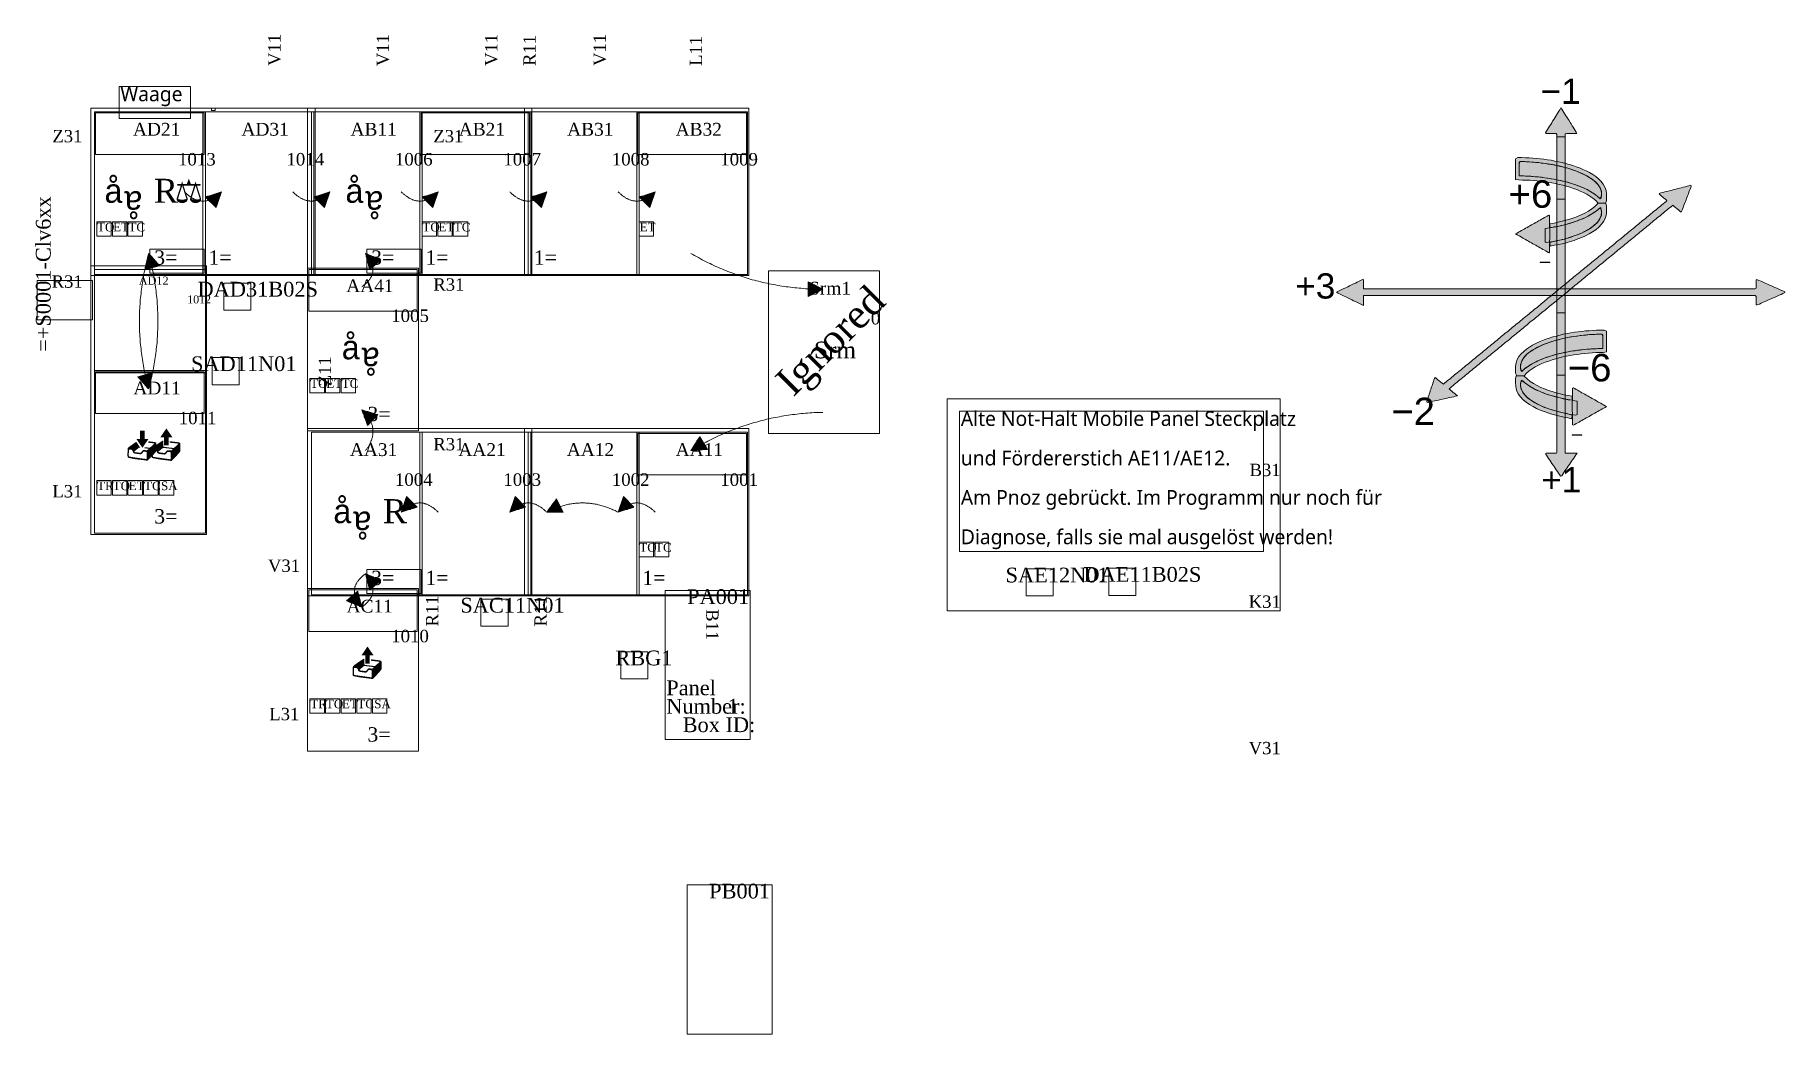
# Model space of a CAD drawing. Extents: x 23 to 1443, y 408 to 1219.
import ezdxf

# ---------------------------------------------------------------- set-up
doc = ezdxf.new("R2010")
doc.units = 0
doc.layers.get('0').update_dxf_attribs({"lineweight": 0})
doc.styles.add('ArialMT', font='ArialMT.ttf')
doc.styles.add('Segoe UI', font='Segoe UI.ttf')
doc.styles.add('Segoe UI Symbol', font='Segoe UI Symbol.ttf')
doc.styles.add('Times New Roman', font='Times New Roman.ttf')
doc.styles.add('Wingdings', font='Wingdings.ttf')

msp = doc.modelspace()

# ---------------------------------------------------------------- texts
at = {"true_color": 0x000000}
for s, height, rotation, style, p in [('V11', 10, 90, 'Times New Roman', (222, 1194.2)), ('V11', 10, 90, 'Times New Roman', (310, 1194)), ('V11', 10, 90, 'Times New Roman', (398, 1194.2)), ('R11', 10, 90, 'Times New Roman', (429, 1194.2)), ('V11', 10, 90, 'Times New Roman', (486, 1194.2)), ('L11', 10, 90, 'Times New Roman', (564, 1194.2)), ('=+S0001-Clv6xx', 12, 90, 'Times New Roman', (35.5, 962.2)), ('å', 19.5, -180, 'Wingdings', (109.9, 1092.5)), ('å', 19.5, -180, 'Wingdings', (305.4, 1092.5)), ('Ignored', 23.01, 45, 'Times New Roman', (638, 925)), ('å', 19.5, -180, 'Wingdings', (302.4, 965.5)), ('Z11', 10, 90, 'Times New Roman', (263, 934.2)), ('å', 19.5, -180, 'Wingdings', (295.7, 832.5)), ('R11', 10, 90, 'Times New Roman', (350, 739.3)), ('R11', 10, 90, 'Times New Roman', (438, 739.3)), ('B11', 10, -90, 'Times New Roman', (567.4, 753.3))]:
    msp.add_text(s, height=height, rotation=rotation, dxfattribs=dict(at, style=style)).set_placement(p)
for s, height, style, p in [('−1', 20.46, 'ArialMT', (1244.4, 1163.4)), ('Waage', 12, 'Segoe UI', (92, 1165.5)), ('Z31', 10, 'Times New Roman', (36.9, 1132.2)), ('AD21', 10.4, 'Times New Roman', (102.3, 1137.6)), ('AD31', 10.4, 'Times New Roman', (190.3, 1137.6)), ('AB11', 10.4, 'Times New Roman', (278.8, 1137.6)), ('Z31', 10, 'Times New Roman', (346, 1132.2)), ('AB21', 10.4, 'Times New Roman', (366.6, 1137.6)), ('AB31', 10.4, 'Times New Roman', (454.6, 1137.6)), ('AB32', 10.4, 'Times New Roman', (542.6, 1137.6)), ('1013', 10.13, 'Times New Roman', (138.8, 1113.4)), ('1014', 10.13, 'Times New Roman', (226.8, 1113.4)), ('1006', 10.13, 'Times New Roman', (314.8, 1113.4)), ('1007', 10.13, 'Times New Roman', (402.8, 1113.4)), ('1008', 10.13, 'Times New Roman', (490.8, 1113.4)), ('1009', 10.13, 'Times New Roman', (578.8, 1113.4)), ('å', 19.5, 'Wingdings', (79.2, 1083.1)), ('R', 19.5, 'Times New Roman', (119.2, 1083.1)), ('⚖', 19.5, 'Times New Roman', (136.1, 1083.1)), ('å', 19.5, 'Wingdings', (274.7, 1083.1)), ('+6', 22.29, 'ArialMT', (1218.4, 1079.1)), ('TO', 7.01, 'Times New Roman', (73.1, 1059.9)), ('ET', 7.01, 'Times New Roman', (86.1, 1059.9)), ('TC', 7.01, 'Times New Roman', (98.6, 1059.9)), ('TO', 7.01, 'Times New Roman', (337.1, 1059.9)), ('ET', 7.01, 'Times New Roman', (350.1, 1059.9)), ('TC', 7.01, 'Times New Roman', (362.6, 1059.9)), ('ET', 7.01, 'Times New Roman', (513.4, 1059.9)), ('3=', 11.7, 'Times New Roman', (119.5, 1032.8)), ('1=', 11.7, 'Times New Roman', (163.5, 1032.8)), ('3=', 11.7, 'Times New Roman', (295.5, 1032.8)), ('1=', 11.7, 'Times New Roman', (339.5, 1032.8)), ('1=', 11.7, 'Times New Roman', (427.5, 1032.8)), ('R31', 10, 'Times New Roman', (36.3, 1014.2)), ('AD12', 6.55, 'Times New Roman', (107, 1016.7)), ('+3', 20.46, 'ArialMT', (1045.3, 1005.4)), ('DAD31B02S', 12, 'Times New Roman', (154.7, 1007)), ('AA41', 10.4, 'Times New Roman', (275.3, 1010.6)), ('R31', 10, 'Times New Roman', (346, 1011.8)), ('Srm1', 10.4, 'Times New Roman', (650.9, 1008.6)), ('1012', 6.39, 'Times New Roman', (146.3, 1001.5)), ('1005', 10.13, 'Times New Roman', (311.8, 986.4)), ('0', 10.1, 'Times New Roman', (701, 984.4)), ('å', 19.5, 'Wingdings', (271.7, 956.1)), ('Srm', 13.54, 'Times New Roman', (654.9, 956.9)), ('SAD11N01', 12, 'Times New Roman', (149.4, 946.5)), ('−6', 22.29, 'ArialMT', (1266.4, 938.2)), ('AD11', 10.4, 'Times New Roman', (102.6, 927.6)), ('TO', 7.01, 'Times New Roman', (246.1, 932.9)), ('ET', 7.01, 'Times New Roman', (259.1, 932.9)), ('TC', 7.01, 'Times New Roman', (271.6, 932.9)), ('−2', 22.13, 'ArialMT', (1123.4, 902.8)), ('1011', 10.13, 'Times New Roman', (139.4, 903.4)), ('3=', 11.7, 'Times New Roman', (292.5, 905.8)), ('Alte Not-Halt Mobile Panel Steckplatz', 12, 'Segoe UI', (774, 902)), ('📥', 19.5, 'Segoe UI Symbol', (96.5, 876)), ('📤', 19.5, 'Segoe UI Symbol', (116, 876)), ('AA31', 10.4, 'Times New Roman', (278.3, 877.6)), ('R31', 10, 'Times New Roman', (346, 882.2)), ('AA21', 10.4, 'Times New Roman', (366.3, 877.6)), ('AA12', 10.4, 'Times New Roman', (454.3, 877.6)), ('AA11', 10.4, 'Times New Roman', (542.6, 877.6)), ('und Fördererstich AE11/AE12.', 12, 'Segoe UI', (774, 870)), ('B31', 10, 'Times New Roman', (1008.3, 861.3)), ('+1', 20.46, 'ArialMT', (1244.9, 848.1)), ('L31', 10, 'Times New Roman', (36.9, 844)), ('TR', 7.01, 'Times New Roman', (73.2, 849.9)), ('TO', 7.01, 'Times New Roman', (85.8, 849.9)), ('ET', 7.01, 'Times New Roman', (98.8, 849.9)), ('TC', 7.01, 'Times New Roman', (111.3, 849.9)), ('SA', 7.01, 'Times New Roman', (125, 849.9)), ('1004', 10.13, 'Times New Roman', (314.8, 853.4)), ('1003', 10.13, 'Times New Roman', (402.8, 853.4)), ('1002', 10.13, 'Times New Roman', (490.8, 853.4)), ('1001', 10.13, 'Times New Roman', (578.8, 853.4)), ('å', 19.5, 'Wingdings', (264.9, 823.1)), ('R', 19.5, 'Times New Roman', (305, 823.1)), ('Am Pnoz gebrückt. Im Programm nur noch für', 12, 'Segoe UI', (774, 838)), ('3=', 11.7, 'Times New Roman', (119.5, 822.8)), ('Diagnose, falls sie mal ausgelöst werden!', 12, 'Segoe UI', (774, 806)), ('TO', 7.01, 'Times New Roman', (513.1, 799.9)), ('TC', 7.01, 'Times New Roman', (525.9, 799.9)), ('V31', 10, 'Times New Roman', (211.8, 783.6)), ('3=', 11.7, 'Times New Roman', (295.5, 772.8)), ('1=', 11.7, 'Times New Roman', (339.5, 772.8)), ('1=', 11.7, 'Times New Roman', (515.5, 772.8)), ('SAE12N01', 12, 'Times New Roman', (810.3, 775)), ('DAE11B02S', 12, 'Times New Roman', (873.5, 775.5)), ('PA001', 12, 'Times New Roman', (551.9, 757.5)), ('AC11', 10.4, 'Times New Roman', (275.6, 750.6)), ('SAC11N01', 12, 'Times New Roman', (367.9, 750.5)), ('K31', 10, 'Times New Roman', (1007.6, 754.4)), ('1010', 10.13, 'Times New Roman', (311.8, 726.4)), ('📤', 19.5, 'Segoe UI Symbol', (279.2, 699)), ('RBG1', 12, 'Times New Roman', (493.7, 707.7)), ('Panel', 12, 'Times New Roman', (535, 683.5)), ('L31', 10, 'Times New Roman', (212.9, 663.2)), ('TR', 7.01, 'Times New Roman', (246.2, 672.9)), ('TO', 7.01, 'Times New Roman', (258.8, 672.9)), ('ET', 7.01, 'Times New Roman', (271.8, 672.9)), ('TC', 7.01, 'Times New Roman', (284.3, 672.9)), ('SA', 7.01, 'Times New Roman', (298, 672.9)), ('Number: ', 12, 'Times New Roman', (535, 668.5)), ('1', 12, 'Times New Roman', (584.7, 668.5)), ('3=', 11.7, 'Times New Roman', (292.5, 645.8)), ('Box ID:', 12, 'Times New Roman', (548.3, 653.5)), ('V31', 10, 'Times New Roman', (1007.6, 635.6)), ('PB001', 12, 'Times New Roman', (569.8, 518.5))]:
    msp.add_text(s, height=height, dxfattribs=dict(at, style=style)).set_placement(p)

# ---------------------------------------------------------------- hatches: boundary and pattern name
at = {"true_color": 0x030000}
h = msp.add_hatch(color=256, dxfattribs=at)
h.dxf.hatch_style = 1
h.paths.add_polyline_path([(1264.3, 879.9), (1265.9, 879.9), (1267.5, 879.9), (1269.2, 879.9), (1270.8, 879.9), (1272.4, 879.9), (1274, 879.8), (1273.1, 878.5), (1272.2, 877.2), (1271.3, 875.9), (1270.4, 874.6), (1269.6, 873.3), (1268.7, 872), (1267.8, 870.7), (1266.9, 869.4), (1266, 868.1), (1265.1, 866.8), (1264.2, 865.5), (1263.3, 864.2), (1262.5, 862.9), (1261.6, 861.6), (1260.7, 861.2), (1259.8, 862.5), (1258.9, 863.8), (1258, 865.1), (1257.1, 866.4), (1256.3, 867.7), (1255.4, 869), (1254.5, 870.3), (1253.6, 871.6), (1252.7, 872.9), (1251.8, 874.3), (1250.9, 875.6), (1250, 876.9), (1249.2, 878.2), (1248.3, 879.5), (1249.1, 879.9), (1250.7, 879.9), (1252.4, 879.9), (1254, 879.9), (1255.6, 879.9), (1257.3, 879.9), (1257.7, 881), (1257.7, 882.5), (1257.7, 884.1), (1257.7, 885.6), (1257.7, 887.2), (1257.7, 888.8), (1257.7, 890.3), (1257.7, 891.9), (1257.7, 893.4), (1257.7, 895), (1257.7, 896.5), (1257.7, 898.1), (1257.7, 899.6), (1257.7, 901.2), (1257.7, 902.7), (1257.7, 904.3), (1257.7, 905.8), (1257.7, 907.4), (1257.7, 908.9), (1257.7, 910.5), (1257.7, 912), (1257.7, 913.6), (1257.7, 915.1), (1257.7, 916.7), (1257.7, 918.2), (1257.7, 919.8), (1257.7, 921.3), (1257.7, 922.9), (1257.7, 924.4), (1257.7, 926), (1257.7, 927.5), (1257.7, 929.1), (1257.7, 930.6), (1257.7, 932.2), (1257.7, 933.7), (1257.7, 935.3), (1257.7, 936.8), (1257.7, 938.4), (1257.7, 939.9), (1257.7, 941.5), (1257.7, 943), (1257.7, 944.6), (1257.7, 946.2), (1257.7, 947.7), (1257.7, 949.3), (1257.7, 950.8), (1257.7, 952.4), (1257.7, 953.9), (1257.7, 955.5), (1257.7, 957), (1257.7, 958.6), (1257.7, 960.1), (1257.7, 961.7), (1257.7, 963.2), (1257.7, 964.8), (1257.7, 966.3), (1257.7, 967.9), (1257.7, 969.4), (1257.7, 971), (1257.7, 972.5), (1257.7, 974.1), (1257.7, 975.6), (1257.7, 977.2), (1257.7, 978.7), (1257.7, 980.3), (1257.7, 981.8), (1257.7, 983.4), (1257.7, 984.9), (1257.7, 986.5), (1257.7, 988), (1257.7, 989.6), (1257.7, 991.1), (1257.7, 992.7), (1257.7, 994.2), (1257.7, 995.8), (1257.7, 997.3), (1257.7, 998.9), (1257.7, 1000.4), (1257.7, 1002), (1257.7, 1003.5), (1257.7, 1005.1), (1257.7, 1006.7), (1257.7, 1008.2), (1257.7, 1009.8), (1257.7, 1011.3), (1257.7, 1012.9), (1257.7, 1014.4), (1257.7, 1016), (1257.7, 1017.5), (1257.7, 1019.1), (1257.7, 1020.6), (1257.7, 1022.2), (1257.7, 1023.7), (1257.7, 1025.3), (1257.7, 1026.8), (1257.7, 1028.4), (1257.7, 1029.9), (1257.7, 1031.5), (1257.7, 1033), (1257.7, 1034.6), (1257.7, 1036.1), (1257.7, 1037.7), (1257.7, 1039.2), (1257.7, 1040.8), (1257.7, 1042.3), (1257.7, 1043.9), (1257.7, 1045.4), (1257.7, 1047), (1257.7, 1048.5), (1257.7, 1050.1), (1257.7, 1051.6), (1257.7, 1053.2), (1257.7, 1054.7), (1257.7, 1056.3), (1257.7, 1057.8), (1257.7, 1059.4), (1257.7, 1060.9), (1257.7, 1062.5), (1257.7, 1064.1), (1257.7, 1065.6), (1257.7, 1067.2), (1257.7, 1068.7), (1257.7, 1070.3), (1257.7, 1071.8), (1257.7, 1073.4), (1257.7, 1074.9), (1257.7, 1076.5), (1257.7, 1078), (1257.7, 1079.6), (1257.7, 1081.1), (1257.7, 1082.7), (1257.7, 1084.2), (1257.7, 1085.8), (1257.7, 1087.3), (1257.7, 1088.9), (1257.7, 1090.4), (1257.7, 1092), (1257.7, 1093.5), (1257.7, 1095.1), (1257.7, 1096.6), (1257.7, 1098.2), (1257.7, 1099.7), (1257.7, 1101.3), (1257.7, 1102.8), (1257.7, 1104.4), (1257.7, 1105.9), (1257.7, 1107.5), (1257.7, 1109), (1257.7, 1110.6), (1257.7, 1112.1), (1257.7, 1113.7), (1257.7, 1115.2), (1257.7, 1116.8), (1257.7, 1118.3), (1257.7, 1119.9), (1257.7, 1121.4), (1257.7, 1123), (1257.7, 1124.6), (1257.7, 1126.1), (1257.7, 1127.7), (1257.7, 1129.2), (1257.7, 1130.8), (1257.7, 1132.3), (1257.7, 1133.9), (1257.7, 1135.4), (1257.7, 1137), (1257.7, 1138.5), (1257, 1139.3), (1255.3, 1139.3), (1253.7, 1139.3), (1252, 1139.3), (1250.4, 1139.3), (1248.8, 1139.3), (1248.4, 1140), (1249.2, 1141.3), (1250.1, 1142.7), (1250.9, 1144), (1251.7, 1145.4), (1252.6, 1146.7), (1253.4, 1148), (1254.2, 1149.4), (1255.1, 1150.7), (1255.9, 1152), (1256.7, 1153.4), (1257.6, 1154.7), (1258.4, 1156), (1259.2, 1157.4), (1260, 1158.7), (1260.9, 1160.1), (1261.7, 1159.1), (1262.5, 1157.8), (1263.4, 1156.4), (1264.2, 1155.1), (1265, 1153.8), (1265.9, 1152.4), (1266.7, 1151.1), (1267.5, 1149.8), (1268.4, 1148.4), (1269.2, 1147.1), (1270, 1145.7), (1270.9, 1144.4), (1271.7, 1143.1), (1272.5, 1141.7), (1273.3, 1140.4), (1273.7, 1139.3), (1272.1, 1139.3), (1270.4, 1139.3), (1268.8, 1139.3), (1267.2, 1139.3), (1265.5, 1139.3), (1264.3, 1139), (1264.3, 1137.4), (1264.3, 1135.9), (1264.3, 1134.3), (1264.3, 1132.8), (1264.3, 1131.2), (1264.3, 1129.7), (1264.3, 1128.1), (1264.3, 1126.6), (1264.3, 1125), (1264.3, 1123.4), (1264.3, 1121.9), (1264.3, 1120.3), (1264.3, 1118.8), (1264.3, 1117.2), (1264.3, 1115.7), (1264.3, 1114.1), (1264.3, 1112.6), (1264.3, 1111), (1264.3, 1109.5), (1264.3, 1107.9), (1264.3, 1106.4), (1264.3, 1104.8), (1264.3, 1103.3), (1264.3, 1101.7), (1264.3, 1100.2), (1264.3, 1098.6), (1264.3, 1097.1), (1264.3, 1095.5), (1264.3, 1094), (1264.3, 1092.4), (1264.3, 1090.9), (1264.3, 1089.3), (1264.3, 1087.8), (1264.3, 1086.2), (1264.3, 1084.7), (1264.3, 1083.1), (1264.3, 1081.6), (1264.3, 1080), (1264.3, 1078.5), (1264.3, 1076.9), (1264.3, 1075.4), (1264.3, 1073.8), (1264.3, 1072.3), (1264.3, 1070.7), (1264.3, 1069.2), (1264.3, 1067.6), (1264.3, 1066.1), (1264.3, 1064.5), (1264.3, 1062.9), (1264.3, 1061.4), (1264.3, 1059.8), (1264.3, 1058.3), (1264.3, 1056.7), (1264.3, 1055.2), (1264.3, 1053.6), (1264.3, 1052.1), (1264.3, 1050.5), (1264.3, 1049), (1264.3, 1047.4), (1264.3, 1045.9), (1264.3, 1044.3), (1264.3, 1042.8), (1264.3, 1041.2), (1264.3, 1039.7), (1264.3, 1038.1), (1264.3, 1036.6), (1264.3, 1035), (1264.3, 1033.5), (1264.3, 1031.9), (1264.3, 1030.4), (1264.3, 1028.8), (1264.3, 1027.3), (1264.3, 1025.7), (1264.3, 1024.2), (1264.3, 1022.6), (1264.3, 1021.1), (1264.3, 1019.5), (1264.3, 1018), (1264.3, 1016.4), (1264.3, 1014.9), (1264.3, 1013.3), (1264.3, 1011.8), (1264.3, 1010.2), (1264.3, 1008.7), (1264.3, 1007.1), (1264.3, 1005.5), (1264.3, 1004), (1264.3, 1002.4), (1264.3, 1000.9), (1264.3, 999.3), (1264.3, 997.8), (1264.3, 996.2), (1264.3, 994.7), (1264.3, 993.1), (1264.3, 991.6), (1264.3, 990), (1264.3, 988.5), (1264.3, 986.9), (1264.3, 985.4), (1264.3, 983.8), (1264.3, 982.3), (1264.3, 980.7), (1264.3, 979.2), (1264.3, 977.6), (1264.3, 976.1), (1264.3, 974.5), (1264.3, 973), (1264.3, 971.4), (1264.3, 969.9), (1264.3, 968.3), (1264.3, 966.8), (1264.3, 965.2), (1264.3, 963.7), (1264.3, 962.1), (1264.3, 960.6), (1264.3, 959), (1264.3, 957.5), (1264.3, 955.9), (1264.3, 954.4), (1264.3, 952.8), (1264.3, 951.3), (1264.3, 949.7), (1264.3, 948.2), (1264.3, 946.6), (1264.3, 945), (1264.3, 943.5), (1264.3, 941.9), (1264.3, 940.4), (1264.3, 938.8), (1264.3, 937.3), (1264.3, 935.7), (1264.3, 934.2), (1264.3, 932.6), (1264.3, 931.1), (1264.3, 929.5), (1264.3, 928), (1264.3, 926.4), (1264.3, 924.9), (1264.3, 923.3), (1264.3, 921.8), (1264.3, 920.2), (1264.3, 918.7), (1264.3, 917.1), (1264.3, 915.6), (1264.3, 914), (1264.3, 912.5), (1264.3, 910.9), (1264.3, 909.4), (1264.3, 907.8), (1264.3, 906.3), (1264.3, 904.7), (1264.3, 903.2), (1264.3, 901.6), (1264.3, 900.1), (1264.3, 898.5), (1264.3, 897), (1264.3, 895.4), (1264.3, 893.9), (1264.3, 892.3), (1264.3, 890.8), (1264.3, 889.2), (1264.3, 887.6), (1264.3, 886.1), (1264.3, 884.5), (1264.3, 883), (1264.3, 881.4), (1264.3, 879.9)])
at = {"true_color": 0x000000}
h = msp.add_hatch(color=256, dxfattribs=at)
h.dxf.hatch_style = 1
h.paths.add_polyline_path([(1291, 1082.8), (1289.1, 1084.9), (1286.8, 1086.8), (1284.4, 1088.5), (1281.9, 1090), (1279.3, 1091.4), (1276.6, 1092.6), (1273.8, 1093.8), (1271, 1094.8), (1268.2, 1095.7), (1265.3, 1096.6), (1262.4, 1097.3), (1259.5, 1098), (1256.6, 1098.7), (1253.6, 1099.2), (1250.7, 1099.7), (1247.7, 1100.2), (1244.7, 1100.5), (1241.7, 1100.9), (1238.7, 1101.1), (1235.7, 1101.4), (1232.7, 1101.5), (1229.7, 1101.6), (1226.7, 1101.7), (1224.1, 1102.1), (1224.1, 1104.9), (1224.1, 1107.7), (1224.1, 1110.5), (1224.1, 1113.3), (1224.1, 1116.1), (1224.1, 1118.9), (1226, 1119.9), (1229, 1119.8), (1232.1, 1119.7), (1235.1, 1119.6), (1238.1, 1119.4), (1241.1, 1119.1), (1244.1, 1118.8), (1247, 1118.4), (1250, 1118), (1253, 1117.6), (1255.9, 1117), (1258.9, 1116.4), (1261.8, 1115.8), (1264.7, 1115.1), (1267.6, 1114.3), (1270.5, 1113.4), (1273.3, 1112.4), (1276.1, 1111.4), (1278.8, 1110.2), (1281.5, 1109), (1284.1, 1107.6), (1286.7, 1106.1), (1289.1, 1104.4), (1291.3, 1102.6), (1293.4, 1100.6), (1295.2, 1098.3), (1296.6, 1095.8), (1297.5, 1093.2), (1297.9, 1090.4), (1297.9, 1087.6), (1297.9, 1084.8), (1297, 1082.8), (1294, 1082.8), (1291, 1082.8)])
h.paths.add_polyline_path([(1227.1, 1105), (1229.7, 1104.9), (1232.3, 1104.8), (1234.9, 1104.7), (1237.4, 1104.5), (1240, 1104.3), (1242.6, 1104.1), (1245.1, 1103.8), (1247.7, 1103.4), (1250.3, 1103.1), (1252.8, 1102.7), (1255.3, 1102.2), (1257.9, 1101.7), (1260.4, 1101.2), (1262.9, 1100.6), (1265.4, 1100), (1267.9, 1099.3), (1270.3, 1098.5), (1272.7, 1097.7), (1275.1, 1096.8), (1277.5, 1095.9), (1279.9, 1094.9), (1282.1, 1093.8), (1284.4, 1092.6), (1286.6, 1091.3), (1288.6, 1089.8), (1290.6, 1088.3), (1292.5, 1086.6), (1293.6, 1087.6), (1293.9, 1090), (1293.7, 1092.4), (1292.9, 1094.6), (1291.7, 1096.8), (1290.2, 1098.7), (1288.4, 1100.4), (1286.5, 1102), (1284.4, 1103.4), (1282.2, 1104.7), (1280, 1105.9), (1277.7, 1107), (1275.4, 1108.1), (1273, 1109), (1270.6, 1109.9), (1268.1, 1110.7), (1265.7, 1111.4), (1263.2, 1112.1), (1260.7, 1112.7), (1258.2, 1113.2), (1255.7, 1113.8), (1253.1, 1114.2), (1250.6, 1114.6), (1248, 1115), (1245.5, 1115.4), (1242.9, 1115.7), (1240.4, 1115.9), (1237.8, 1116.1), (1235.2, 1116.3), (1232.6, 1116.4), (1230, 1116.5), (1227.5, 1116.6), (1227.1, 1114.5), (1227.1, 1112.1), (1227.1, 1109.7), (1227.1, 1107.4), (1227.1, 1105)])
at = {"true_color": 0xcecece}
h = msp.add_hatch(color=256, dxfattribs=at)
h.dxf.hatch_style = 1
h.paths.add_polyline_path([(1227.1, 1105), (1229, 1104.9), (1230.9, 1104.9), (1232.7, 1104.8), (1234.6, 1104.7), (1236.5, 1104.6), (1238.4, 1104.4), (1240.2, 1104.3), (1242.1, 1104.1), (1244, 1103.9), (1245.8, 1103.7), (1247.7, 1103.5), (1249.5, 1103.2), (1251.4, 1102.9), (1253.2, 1102.6), (1255.1, 1102.3), (1256.9, 1101.9), (1258.7, 1101.6), (1260.5, 1101.2), (1262.3, 1100.7), (1264.1, 1100.3), (1265.9, 1099.8), (1267.7, 1099.3), (1269.5, 1098.8), (1271.2, 1098.2), (1272.9, 1097.6), (1274.7, 1097), (1276.4, 1096.4), (1278, 1095.7), (1279.7, 1094.9), (1281.3, 1094.2), (1282.9, 1093.4), (1284.5, 1092.5), (1286, 1091.6), (1287.5, 1090.7), (1288.9, 1089.7), (1290.3, 1088.6), (1291.6, 1087.5), (1292.8, 1086.3), (1293.5, 1087.2), (1293.8, 1088.8), (1293.9, 1090.3), (1293.8, 1091.8), (1293.4, 1093.3), (1292.9, 1094.8), (1292.1, 1096.2), (1291.2, 1097.6), (1290.1, 1098.8), (1288.9, 1100), (1287.6, 1101.1), (1286.2, 1102.2), (1284.8, 1103.2), (1283.3, 1104.1), (1281.8, 1105), (1280.2, 1105.8), (1278.6, 1106.6), (1276.9, 1107.4), (1275.3, 1108.1), (1273.6, 1108.8), (1271.9, 1109.4), (1270.1, 1110), (1268.4, 1110.6), (1266.6, 1111.1), (1264.9, 1111.6), (1263.1, 1112.1), (1261.3, 1112.5), (1259.5, 1113), (1257.7, 1113.4), (1255.8, 1113.7), (1254, 1114.1), (1252.2, 1114.4), (1250.3, 1114.7), (1248.5, 1115), (1246.6, 1115.2), (1244.8, 1115.4), (1242.9, 1115.7), (1241, 1115.8), (1239.2, 1116), (1237.3, 1116.2), (1235.4, 1116.3), (1233.6, 1116.4), (1231.7, 1116.5), (1229.8, 1116.6), (1227.9, 1116.6), (1227.1, 1115.7), (1227.1, 1114.2), (1227.1, 1112.7), (1227.1, 1111.1), (1227.1, 1109.6), (1227.1, 1108), (1227.1, 1106.5), (1227.1, 1105)])
at = {"true_color": 0x030000}
h = msp.add_hatch(color=256, dxfattribs=at)
h.dxf.hatch_style = 1
h.paths.add_polyline_path([(1170.1, 932.1), (1171.3, 931.1), (1172.4, 930.2), (1173.6, 929.2), (1174.7, 928.3), (1175.9, 927.3), (1176.9, 926.4), (1175.4, 926.1), (1173.9, 925.7), (1172.3, 925.4), (1170.8, 925.1), (1169.3, 924.7), (1167.7, 924.4), (1166.2, 924), (1164.7, 923.7), (1163.1, 923.4), (1161.6, 923), (1160.1, 922.7), (1158.5, 922.3), (1157, 922), (1155.5, 921.7), (1153.9, 921.3), (1152.4, 921), (1152, 921.6), (1152.4, 922.8), (1152.8, 924.1), (1153.3, 925.4), (1153.7, 926.6), (1154.1, 927.9), (1154.5, 929.1), (1154.9, 930.4), (1155.3, 931.7), (1155.7, 932.9), (1156.2, 934.2), (1156.6, 935.4), (1157, 936.7), (1157.4, 938), (1157.8, 939.2), (1158.2, 940.5), (1158.8, 941.4), (1159.9, 940.4), (1161.1, 939.5), (1162.2, 938.5), (1163.4, 937.6), (1164.6, 936.6), (1165.7, 936), (1166.8, 937), (1167.9, 937.9), (1169, 938.8), (1170.2, 939.7), (1171.3, 940.6), (1172.4, 941.5), (1173.5, 942.5), (1174.6, 943.4), (1175.7, 944.3), (1176.8, 945.2), (1178, 946.1), (1179.1, 947), (1180.2, 947.9), (1181.3, 948.9), (1182.4, 949.8), (1183.5, 950.7), (1184.6, 951.6), (1185.8, 952.5), (1186.9, 953.4), (1188, 954.3), (1189.1, 955.3), (1190.2, 956.2), (1191.3, 957.1), (1192.4, 958), (1193.6, 958.9), (1194.7, 959.8), (1195.8, 960.7), (1196.9, 961.7), (1198, 962.6), (1199.1, 963.5), (1200.2, 964.4), (1201.4, 965.3), (1202.5, 966.2), (1203.6, 967.1), (1204.7, 968.1), (1205.8, 969), (1206.9, 969.9), (1208, 970.8), (1209.1, 971.7), (1210.3, 972.6), (1211.4, 973.5), (1212.5, 974.5), (1213.6, 975.4), (1214.7, 976.3), (1215.8, 977.2), (1216.9, 978.1), (1218.1, 979), (1219.2, 979.9), (1220.3, 980.9), (1221.4, 981.8), (1222.5, 982.7), (1223.6, 983.6), (1224.7, 984.5), (1225.9, 985.4), (1227, 986.3), (1228.1, 987.3), (1229.2, 988.2), (1230.3, 989.1), (1231.4, 990), (1232.5, 990.9), (1233.7, 991.8), (1234.8, 992.7), (1235.9, 993.7), (1237, 994.6), (1238.1, 995.5), (1239.2, 996.4), (1240.3, 997.3), (1241.5, 998.2), (1242.6, 999.1), (1243.7, 1000.1), (1244.8, 1001), (1245.9, 1001.9), (1247, 1002.8), (1248.1, 1003.7), (1249.3, 1004.6), (1250.4, 1005.6), (1251.5, 1006.5), (1252.6, 1007.4), (1253.7, 1008.3), (1254.8, 1009.2), (1255.9, 1010.1), (1257.1, 1011), (1258.2, 1012), (1259.3, 1012.9), (1260.4, 1013.8), (1261.5, 1014.7), (1262.6, 1015.6), (1263.7, 1016.5), (1264.9, 1017.4), (1266, 1018.4), (1267.1, 1019.3), (1268.2, 1020.2), (1269.3, 1021.1), (1270.4, 1022), (1271.5, 1022.9), (1272.6, 1023.8), (1273.8, 1024.8), (1274.9, 1025.7), (1276, 1026.6), (1277.1, 1027.5), (1278.2, 1028.4), (1279.3, 1029.3), (1280.4, 1030.2), (1281.6, 1031.2), (1282.7, 1032.1), (1283.8, 1033), (1284.9, 1033.9), (1286, 1034.8), (1287.1, 1035.7), (1288.2, 1036.6), (1289.4, 1037.6), (1290.5, 1038.5), (1291.6, 1039.4), (1292.7, 1040.3), (1293.8, 1041.2), (1294.9, 1042.1), (1296, 1043), (1297.2, 1044), (1298.3, 1044.9), (1299.4, 1045.8), (1300.5, 1046.7), (1301.6, 1047.6), (1302.7, 1048.5), (1303.8, 1049.4), (1305, 1050.4), (1306.1, 1051.3), (1307.2, 1052.2), (1308.3, 1053.1), (1309.4, 1054), (1310.5, 1054.9), (1311.6, 1055.8), (1312.8, 1056.8), (1313.9, 1057.7), (1315, 1058.6), (1316.1, 1059.5), (1317.2, 1060.4), (1318.3, 1061.3), (1319.4, 1062.2), (1320.6, 1063.2), (1321.7, 1064.1), (1322.8, 1065), (1323.9, 1065.9), (1325, 1066.8), (1326.1, 1067.7), (1327.2, 1068.7), (1328.4, 1069.6), (1329.5, 1070.5), (1330.6, 1071.4), (1331.7, 1072.3), (1332.8, 1073.2), (1333.9, 1074.1), (1335, 1075.1), (1336.1, 1076), (1337.3, 1076.9), (1338.4, 1077.8), (1339.5, 1078.7), (1340.6, 1079.6), (1341.7, 1080.5), (1342.8, 1081.5), (1343.9, 1082.4), (1345.1, 1083.3), (1346.2, 1084.2), (1346.9, 1085.1), (1345.7, 1086.1), (1344.5, 1087), (1343.4, 1088), (1342.2, 1088.9), (1341.1, 1089.9), (1340.5, 1090.7), (1342, 1091.1), (1343.5, 1091.5), (1345.1, 1091.9), (1346.6, 1092.2), (1348.1, 1092.6), (1349.6, 1093), (1351.1, 1093.4), (1352.6, 1093.8), (1354.2, 1094.2), (1355.7, 1094.6), (1357.2, 1095), (1358.7, 1095.3), (1360.2, 1095.7), (1361.7, 1096.1), (1363.3, 1096.5), (1364.8, 1096.9), (1366.3, 1097.3), (1366.6, 1096.7), (1366.2, 1095.5), (1365.7, 1094.2), (1365.2, 1093), (1364.7, 1091.7), (1364.3, 1090.5), (1363.8, 1089.2), (1363.3, 1088), (1362.8, 1086.7), (1362.4, 1085.5), (1361.9, 1084.3), (1361.4, 1083), (1361, 1081.8), (1360.5, 1080.5), (1360, 1079.3), (1359.5, 1078), (1359.1, 1076.8), (1358.6, 1075.5), (1357.5, 1076.4), (1356.3, 1077.4), (1355.2, 1078.3), (1354, 1079.3), (1352.8, 1080.2), (1351.7, 1081.2), (1350.6, 1080.2), (1349.5, 1079.3), (1348.3, 1078.4), (1347.2, 1077.5), (1346.1, 1076.6), (1345, 1075.7), (1343.9, 1074.8), (1342.8, 1073.8), (1341.7, 1072.9), (1340.5, 1072), (1339.4, 1071.1), (1338.3, 1070.2), (1337.2, 1069.3), (1336.1, 1068.4), (1335, 1067.4), (1333.9, 1066.5), (1332.7, 1065.6), (1331.6, 1064.7), (1330.5, 1063.8), (1329.4, 1062.9), (1328.3, 1062), (1327.2, 1061), (1326.1, 1060.1), (1324.9, 1059.2), (1323.8, 1058.3), (1322.7, 1057.4), (1321.6, 1056.5), (1320.5, 1055.6), (1319.4, 1054.6), (1318.3, 1053.7), (1317.1, 1052.8), (1316, 1051.9), (1314.9, 1051), (1313.8, 1050.1), (1312.7, 1049.2), (1311.6, 1048.2), (1310.5, 1047.3), (1309.3, 1046.4), (1308.2, 1045.5), (1307.1, 1044.6), (1306, 1043.7), (1304.9, 1042.8), (1303.8, 1041.8), (1302.7, 1040.9), (1301.6, 1040), (1300.4, 1039.1), (1299.3, 1038.2), (1298.2, 1037.3), (1297.1, 1036.4), (1296, 1035.4), (1294.9, 1034.5), (1293.8, 1033.6), (1292.6, 1032.7), (1291.5, 1031.8), (1290.4, 1030.9), (1289.3, 1029.9), (1288.2, 1029), (1287.1, 1028.1), (1286, 1027.2), (1284.8, 1026.3), (1283.7, 1025.4), (1282.6, 1024.5), (1281.5, 1023.5), (1280.4, 1022.6), (1279.3, 1021.7), (1278.2, 1020.8), (1277, 1019.9), (1275.9, 1019), (1274.8, 1018.1), (1273.7, 1017.1), (1272.6, 1016.2), (1271.5, 1015.3), (1270.4, 1014.4), (1269.2, 1013.5), (1268.1, 1012.6), (1267, 1011.7), (1265.9, 1010.7), (1264.8, 1009.8), (1263.7, 1008.9), (1262.6, 1008), (1261.4, 1007.1), (1260.3, 1006.2), (1259.2, 1005.3), (1258.1, 1004.3), (1257, 1003.4), (1255.9, 1002.5), (1254.8, 1001.6), (1253.6, 1000.7), (1252.5, 999.8), (1251.4, 998.9), (1250.3, 997.9), (1249.2, 997), (1248.1, 996.1), (1247, 995.2), (1245.8, 994.3), (1244.7, 993.4), (1243.6, 992.5), (1242.5, 991.5), (1241.4, 990.6), (1240.3, 989.7), (1239.2, 988.8), (1238.1, 987.9), (1236.9, 987), (1235.8, 986.1), (1234.7, 985.1), (1233.6, 984.2), (1232.5, 983.3), (1231.4, 982.4), (1230.3, 981.5), (1229.1, 980.6), (1228, 979.7), (1226.9, 978.7), (1225.8, 977.8), (1224.7, 976.9), (1223.6, 976), (1222.5, 975.1), (1221.3, 974.2), (1220.2, 973.3), (1219.1, 972.3), (1218, 971.4), (1216.9, 970.5), (1215.8, 969.6), (1214.7, 968.7), (1213.5, 967.8), (1212.4, 966.8), (1211.3, 965.9), (1210.2, 965), (1209.1, 964.1), (1208, 963.2), (1206.9, 962.3), (1205.7, 961.4), (1204.6, 960.4), (1203.5, 959.5), (1202.4, 958.6), (1201.3, 957.7), (1200.2, 956.8), (1199.1, 955.9), (1197.9, 955), (1196.8, 954), (1195.7, 953.1), (1194.6, 952.2), (1193.5, 951.3), (1192.4, 950.4), (1191.3, 949.5), (1190.1, 948.6), (1189, 947.6), (1187.9, 946.7), (1186.8, 945.8), (1185.7, 944.9), (1184.6, 944), (1183.5, 943.1), (1182.3, 942.2), (1181.2, 941.2), (1180.1, 940.3), (1179, 939.4), (1177.9, 938.5), (1176.8, 937.6), (1175.7, 936.7), (1174.6, 935.8), (1173.4, 934.8), (1172.3, 933.9), (1171.2, 933), (1170.1, 932.1)])
at = {"true_color": 0x000000}
h = msp.add_hatch(color=256, dxfattribs=at)
h.dxf.hatch_style = 1
h.paths.add_polyline_path([(161.2, 1087.8), (162, 1088.1), (162.8, 1088.4), (163.6, 1088.6), (164.4, 1088.9), (165.2, 1089.1), (166, 1089.4), (166.8, 1089.7), (167.6, 1089.9), (168.4, 1090.2), (169.2, 1090.4), (170, 1090.7), (170.8, 1091), (171.6, 1091.2), (172.4, 1091.5), (173.2, 1091.7), (174, 1092), (173.7, 1091.2), (173.5, 1090.4), (173.2, 1089.6), (172.9, 1088.8), (172.6, 1088), (172.4, 1087.2), (172.1, 1086.4), (171.8, 1085.7), (171.6, 1084.9), (171.3, 1084.1), (171, 1083.3), (170.8, 1082.5), (170.5, 1081.7), (170.2, 1080.9), (169.9, 1080.1), (169.7, 1079.3)])
h = msp.add_hatch(color=256, dxfattribs=at)
h.dxf.hatch_style = 1
h.paths.add_polyline_path([(249.2, 1087.8), (250, 1088.1), (250.8, 1088.4), (251.6, 1088.6), (252.4, 1088.9), (253.2, 1089.1), (254, 1089.4), (254.8, 1089.7), (255.6, 1089.9), (256.4, 1090.2), (257.2, 1090.4), (258, 1090.7), (258.8, 1091), (259.6, 1091.2), (260.4, 1091.5), (261.2, 1091.7), (262, 1092), (261.7, 1091.2), (261.5, 1090.4), (261.2, 1089.6), (260.9, 1088.8), (260.6, 1088), (260.4, 1087.2), (260.1, 1086.4), (259.8, 1085.7), (259.6, 1084.9), (259.3, 1084.1), (259, 1083.3), (258.8, 1082.5), (258.5, 1081.7), (258.2, 1080.9), (257.9, 1080.1), (257.7, 1079.3)])
h = msp.add_hatch(color=256, dxfattribs=at)
h.dxf.hatch_style = 1
h.paths.add_polyline_path([(337.2, 1087.8), (338, 1088.1), (338.8, 1088.4), (339.6, 1088.6), (340.4, 1088.9), (341.2, 1089.1), (342, 1089.4), (342.8, 1089.7), (343.6, 1089.9), (344.4, 1090.2), (345.2, 1090.4), (346, 1090.7), (346.8, 1091), (347.6, 1091.2), (348.4, 1091.5), (349.2, 1091.7), (350, 1092), (349.7, 1091.2), (349.5, 1090.4), (349.2, 1089.6), (348.9, 1088.8), (348.6, 1088), (348.4, 1087.2), (348.1, 1086.4), (347.8, 1085.7), (347.6, 1084.9), (347.3, 1084.1), (347, 1083.3), (346.8, 1082.5), (346.5, 1081.7), (346.2, 1080.9), (345.9, 1080.1), (345.7, 1079.3)])
h = msp.add_hatch(color=256, dxfattribs=at)
h.dxf.hatch_style = 1
h.paths.add_polyline_path([(425.2, 1087.8), (426, 1088.1), (426.8, 1088.4), (427.6, 1088.6), (428.4, 1088.9), (429.2, 1089.1), (430, 1089.4), (430.8, 1089.7), (431.6, 1089.9), (432.4, 1090.2), (433.2, 1090.4), (434, 1090.7), (434.8, 1091), (435.6, 1091.2), (436.4, 1091.5), (437.2, 1091.7), (438, 1092), (437.7, 1091.2), (437.5, 1090.4), (437.2, 1089.6), (436.9, 1088.8), (436.6, 1088), (436.4, 1087.2), (436.1, 1086.4), (435.8, 1085.7), (435.6, 1084.9), (435.3, 1084.1), (435, 1083.3), (434.8, 1082.5), (434.5, 1081.7), (434.2, 1080.9), (433.9, 1080.1), (433.7, 1079.3)])
h = msp.add_hatch(color=256, dxfattribs=at)
h.dxf.hatch_style = 1
h.paths.add_polyline_path([(513.2, 1087.8), (514, 1088.1), (514.8, 1088.4), (515.6, 1088.6), (516.4, 1088.9), (517.2, 1089.1), (518, 1089.4), (518.8, 1089.7), (519.6, 1089.9), (520.4, 1090.2), (521.2, 1090.4), (522, 1090.7), (522.8, 1091), (523.6, 1091.2), (524.4, 1091.5), (525.2, 1091.7), (526, 1092), (525.7, 1091.2), (525.5, 1090.4), (525.2, 1089.6), (524.9, 1088.8), (524.6, 1088), (524.4, 1087.2), (524.1, 1086.4), (523.8, 1085.7), (523.6, 1084.9), (523.3, 1084.1), (523, 1083.3), (522.8, 1082.5), (522.5, 1081.7), (522.2, 1080.9), (521.9, 1080.1), (521.7, 1079.3)])
at = {"true_color": 0xfffcfc}
h = msp.add_hatch(color=256, dxfattribs=at)
h.dxf.hatch_style = 1
h.paths.add_polyline_path([(1248, 1062.3), (1249.9, 1062.5), (1251.8, 1062.8), (1253.6, 1063.1), (1255.5, 1063.5), (1257.3, 1063.8), (1259.2, 1064.2), (1261, 1064.6), (1262.8, 1065), (1264.6, 1065.5), (1266.4, 1066), (1268.2, 1066.5), (1270, 1067), (1271.7, 1067.6), (1273.5, 1068.2), (1275.2, 1068.9), (1276.9, 1069.5), (1278.6, 1070.2), (1280.3, 1071), (1281.9, 1071.8), (1283.5, 1072.6), (1285.1, 1073.5), (1286.6, 1074.4), (1288, 1075.4), (1289.5, 1076.4), (1290.8, 1077.5), (1292.1, 1078.7), (1293.2, 1079.3), (1293.6, 1077.8), (1293.9, 1076.2), (1293.9, 1074.7), (1293.7, 1073.1), (1293.2, 1071.6), (1292.5, 1070.2), (1291.7, 1068.8), (1290.6, 1067.5), (1289.5, 1066.2), (1288.2, 1065.1), (1286.9, 1064), (1285.5, 1063), (1284, 1062), (1282.5, 1061.1), (1280.9, 1060.2), (1279.3, 1059.4), (1277.7, 1058.6), (1276, 1057.9), (1274.3, 1057.2), (1272.6, 1056.5), (1270.8, 1055.9), (1269.1, 1055.3), (1267.3, 1054.8), (1265.5, 1054.2), (1263.7, 1053.7), (1261.9, 1053.3), (1260.1, 1052.8), (1258.3, 1052.4), (1256.4, 1052.1), (1254.6, 1051.7), (1252.7, 1051.4), (1250.9, 1051.1), (1249, 1050.8), (1248, 1051.4), (1248, 1052.9), (1248, 1054.5), (1248, 1056), (1248, 1057.6), (1248, 1059.2), (1248, 1060.7), (1248, 1062.3)])
at = {"true_color": 0x000000}
h = msp.add_hatch(color=256, dxfattribs=at)
h.dxf.hatch_style = 1
h.paths.add_polyline_path([(1252, 1066.1), (1255.3, 1066.7), (1258.6, 1067.4), (1261.8, 1068.1), (1265, 1069), (1268.2, 1069.9), (1271.3, 1071), (1274.4, 1072.1), (1277.4, 1073.4), (1280.4, 1074.8), (1283.3, 1076.4), (1286, 1078.2), (1288.5, 1080.2), (1290.8, 1082.5), (1293.9, 1082.8), (1297.3, 1082.8), (1297.9, 1080.3), (1297.9, 1077.2), (1297.8, 1074.1), (1297.1, 1071.1), (1295.8, 1068.3), (1293.9, 1065.7), (1291.7, 1063.4), (1289.2, 1061.3), (1286.5, 1059.5), (1283.7, 1057.8), (1280.8, 1056.3), (1277.8, 1055), (1274.7, 1053.8), (1271.6, 1052.6), (1268.5, 1051.6), (1265.3, 1050.7), (1262.1, 1049.9), (1258.8, 1049.2), (1255.6, 1048.6), (1252.3, 1048), (1252, 1050.8), (1254.8, 1051.7), (1258.1, 1052.4), (1261.3, 1053.1), (1264.5, 1053.9), (1267.7, 1054.9), (1270.9, 1055.9), (1274, 1057), (1277, 1058.3), (1280, 1059.7), (1282.9, 1061.3), (1285.6, 1063), (1288.2, 1065), (1290.5, 1067.2), (1292.3, 1069.8), (1293.6, 1072.7), (1293.9, 1075.7), (1293.3, 1078.8), (1291.4, 1078), (1288.8, 1075.9), (1286.1, 1074.1), (1283.3, 1072.5), (1280.4, 1071), (1277.4, 1069.7), (1274.3, 1068.5), (1271.2, 1067.4), (1268, 1066.4), (1264.8, 1065.5), (1261.6, 1064.7), (1258.3, 1064), (1255.1, 1063.4), (1252, 1063), (1252, 1066.1)])
at = {"true_color": 0xffffff}
h = msp.add_hatch(color=256, dxfattribs=at)
h.dxf.hatch_style = 1
h.paths.add_polyline_path([(1251.7, 1052.6), (1251.7, 1050.7), (1251.7, 1048.8), (1251.7, 1046.9), (1251.7, 1045), (1251.7, 1043.1), (1251, 1042.6), (1249.8, 1043.3), (1248.6, 1044), (1247.5, 1044.6), (1246.3, 1045.3), (1245.1, 1045.9), (1244, 1046.6), (1242.8, 1047.3), (1241.6, 1047.9), (1240.5, 1048.6), (1239.3, 1049.2), (1238.1, 1049.9), (1237, 1050.6), (1235.8, 1051.2), (1234.6, 1051.9), (1233.5, 1052.5), (1232.3, 1053.2), (1231.1, 1053.9), (1230, 1054.5), (1228.8, 1055.2), (1227.6, 1055.9), (1226.4, 1056.5), (1225.3, 1057.2), (1224.1, 1057.8), (1225.3, 1058.5), (1226.5, 1059.2), (1227.6, 1059.8), (1228.8, 1060.5), (1230, 1061.1), (1231.1, 1061.8), (1232.3, 1062.5), (1233.5, 1063.1), (1234.6, 1063.8), (1235.8, 1064.4), (1237, 1065.1), (1238.1, 1065.8), (1239.3, 1066.4), (1240.5, 1067.1), (1241.6, 1067.8), (1242.8, 1068.4), (1244, 1069.1), (1245.2, 1069.7), (1246.3, 1070.4), (1247.5, 1071.1), (1248.7, 1071.7), (1249.8, 1072.4), (1251, 1073), (1251.7, 1072.6), (1251.7, 1070.7), (1251.7, 1068.7), (1251.7, 1066.8), (1251.7, 1064.9), (1251.7, 1063), (1252, 1061.7), (1252, 1059.7), (1252, 1057.8), (1252, 1055.9), (1252, 1054), (1251.7, 1052.6)])
at = {"true_color": 0x000000}
h = msp.add_hatch(color=256, dxfattribs=at)
h.dxf.hatch_style = 1
h.paths.add_polyline_path([(112.3, 1028.9), (112.5, 1029.7), (112.7, 1030.5), (112.8, 1031.3), (113, 1032.1), (113.2, 1033), (113.3, 1033.8), (113.5, 1034.6), (113.7, 1035.4), (113.8, 1036.2), (114, 1037.1), (114.2, 1037.9), (114.3, 1038.7), (114.5, 1039.5), (114.7, 1040.4), (114.8, 1041.2), (115, 1042), (115.6, 1041.4), (116.1, 1040.7), (116.7, 1040.1), (117.2, 1039.5), (117.8, 1038.9), (118.3, 1038.2), (118.9, 1037.6), (119.5, 1037), (120, 1036.4), (120.6, 1035.7), (121.1, 1035.1), (121.7, 1034.5), (122.2, 1033.8), (122.8, 1033.2), (123.4, 1032.6), (123.9, 1032)])
h = msp.add_hatch(color=256, dxfattribs=at)
h.dxf.hatch_style = 1
h.paths.add_polyline_path([(294.4, 1029), (294.2, 1029.8), (293.9, 1030.6), (293.7, 1031.4), (293.5, 1032.3), (293.3, 1033.1), (293.1, 1033.9), (292.9, 1034.7), (292.7, 1035.5), (292.5, 1036.3), (292.3, 1037.1), (292.1, 1037.9), (291.8, 1038.8), (291.6, 1039.6), (291.4, 1040.4), (291.2, 1041.2), (291, 1042), (291.8, 1041.7), (292.6, 1041.4), (293.3, 1041), (294.1, 1040.7), (294.9, 1040.4), (295.7, 1040.1), (296.4, 1039.8), (297.2, 1039.5), (298, 1039.1), (298.8, 1038.8), (299.5, 1038.5), (300.3, 1038.2), (301.1, 1037.9), (301.9, 1037.5), (302.6, 1037.2), (303.4, 1036.9)])
h = msp.add_hatch(color=256, dxfattribs=at)
h.dxf.hatch_style = 1
h.paths.add_polyline_path([(650, 1019.1), (650.8, 1018.7), (651.5, 1018.3), (652.3, 1017.9), (653, 1017.5), (653.8, 1017.2), (654.5, 1016.8), (655.3, 1016.4), (656, 1016), (656.8, 1015.6), (657.5, 1015.3), (658.3, 1014.9), (659, 1014.5), (659.8, 1014.1), (660.5, 1013.8), (661.3, 1013.4), (662, 1013), (661.2, 1012.6), (660.5, 1012.3), (659.7, 1011.9), (659, 1011.5), (658.2, 1011.1), (657.5, 1010.8), (656.7, 1010.4), (656, 1010), (655.2, 1009.7), (654.5, 1009.3), (653.7, 1008.9), (653, 1008.5), (652.2, 1008.2), (651.5, 1007.8), (650.7, 1007.4), (650, 1007.1)])
at = {"true_color": 0x0b0000}
h = msp.add_hatch(color=256, dxfattribs=at)
h.dxf.hatch_style = 1
h.paths.add_polyline_path([(1100.6, 1007.8), (1100.6, 1006.5), (1100.6, 1005.1), (1100.6, 1003.8), (1100.6, 1002.4), (1100.6, 1001.1), (1100.6, 999.8), (1099, 1000.6), (1097.4, 1001.4), (1095.9, 1002.1), (1094.3, 1002.9), (1092.7, 1003.6), (1091.2, 1004.4), (1089.6, 1005.1), (1088.1, 1005.9), (1086.5, 1006.7), (1084.9, 1007.4), (1083.4, 1008.2), (1081.8, 1008.9), (1080.2, 1009.7), (1078.7, 1010.5), (1080, 1011.2), (1081.6, 1012), (1083.2, 1012.7), (1084.7, 1013.5), (1086.3, 1014.2), (1087.9, 1015), (1089.4, 1015.8), (1091, 1016.5), (1092.5, 1017.3), (1094.1, 1018), (1095.7, 1018.8), (1097.2, 1019.5), (1098.8, 1020.3), (1100.4, 1021.1), (1100.6, 1020.1), (1100.6, 1018.7), (1100.6, 1017.4), (1100.6, 1016), (1100.6, 1014.7), (1100.6, 1013.3), (1102.3, 1013.2), (1104.2, 1013.2), (1106.1, 1013.2), (1108, 1013.2), (1109.8, 1013.2), (1111.7, 1013.2), (1113.6, 1013.2), (1115.5, 1013.2), (1117.4, 1013.2), (1119.3, 1013.2), (1121.2, 1013.2), (1123.1, 1013.2), (1125, 1013.2), (1126.9, 1013.2), (1128.8, 1013.2), (1130.7, 1013.2), (1132.5, 1013.2), (1134.4, 1013.2), (1136.3, 1013.2), (1138.2, 1013.2), (1140.1, 1013.2), (1142, 1013.2), (1143.9, 1013.2), (1145.8, 1013.2), (1147.7, 1013.2), (1149.6, 1013.2), (1151.5, 1013.2), (1153.4, 1013.2), (1155.2, 1013.2), (1157.1, 1013.2), (1159, 1013.2), (1160.9, 1013.2), (1162.8, 1013.2), (1164.7, 1013.2), (1166.6, 1013.2), (1168.5, 1013.2), (1170.4, 1013.2), (1172.3, 1013.2), (1174.2, 1013.2), (1176.1, 1013.2), (1177.9, 1013.2), (1179.8, 1013.2), (1181.7, 1013.2), (1183.6, 1013.2), (1185.5, 1013.2), (1187.4, 1013.2), (1189.3, 1013.2), (1191.2, 1013.2), (1193.1, 1013.2), (1195, 1013.2), (1196.9, 1013.2), (1198.8, 1013.2), (1200.6, 1013.2), (1202.5, 1013.2), (1204.4, 1013.2), (1206.3, 1013.2), (1208.2, 1013.2), (1210.1, 1013.2), (1212, 1013.2), (1213.9, 1013.2), (1215.8, 1013.2), (1217.7, 1013.2), (1219.6, 1013.2), (1221.5, 1013.2), (1223.3, 1013.2), (1225.2, 1013.2), (1227.1, 1013.2), (1229, 1013.2), (1230.9, 1013.2), (1232.8, 1013.2), (1234.7, 1013.2), (1236.6, 1013.2), (1238.5, 1013.2), (1240.4, 1013.2), (1242.3, 1013.2), (1244.2, 1013.2), (1246.1, 1013.2), (1247.9, 1013.2), (1249.8, 1013.2), (1251.7, 1013.2), (1253.6, 1013.2), (1255.5, 1013.2), (1257.4, 1013.2), (1259.3, 1013.2), (1261.2, 1013.2), (1263.1, 1013.2), (1265, 1013.2), (1266.9, 1013.2), (1268.8, 1013.2), (1270.6, 1013.2), (1272.5, 1013.2), (1274.4, 1013.2), (1276.3, 1013.2), (1278.2, 1013.2), (1280.1, 1013.2), (1282, 1013.2), (1283.9, 1013.2), (1285.8, 1013.2), (1287.7, 1013.2), (1289.6, 1013.2), (1291.5, 1013.2), (1293.3, 1013.2), (1295.2, 1013.2), (1297.1, 1013.2), (1299, 1013.2), (1300.9, 1013.2), (1302.8, 1013.2), (1304.7, 1013.2), (1306.6, 1013.2), (1308.5, 1013.2), (1310.4, 1013.2), (1312.3, 1013.2), (1314.2, 1013.2), (1316, 1013.2), (1317.9, 1013.2), (1319.8, 1013.2), (1321.7, 1013.2), (1323.6, 1013.2), (1325.5, 1013.2), (1327.4, 1013.2), (1329.3, 1013.2), (1331.2, 1013.2), (1333.1, 1013.2), (1335, 1013.2), (1336.9, 1013.2), (1338.7, 1013.2), (1340.6, 1013.2), (1342.5, 1013.2), (1344.4, 1013.2), (1346.3, 1013.2), (1348.2, 1013.2), (1350.1, 1013.2), (1352, 1013.2), (1353.9, 1013.2), (1355.8, 1013.2), (1357.7, 1013.2), (1359.6, 1013.2), (1361.4, 1013.2), (1363.3, 1013.2), (1365.2, 1013.2), (1367.1, 1013.2), (1369, 1013.2), (1370.9, 1013.2), (1372.8, 1013.2), (1374.7, 1013.2), (1376.6, 1013.2), (1378.5, 1013.2), (1380.4, 1013.2), (1382.3, 1013.2), (1384.2, 1013.2), (1386, 1013.2), (1387.9, 1013.2), (1389.8, 1013.2), (1391.7, 1013.2), (1393.6, 1013.2), (1395.5, 1013.2), (1397.4, 1013.2), (1399.3, 1013.2), (1401.2, 1013.2), (1403.1, 1013.2), (1405, 1013.2), (1406.9, 1013.2), (1408.7, 1013.2), (1410.6, 1013.2), (1412.5, 1013.2), (1414.4, 1013.2), (1416.3, 1013.2), (1418.2, 1013.2), (1419.3, 1013.7), (1419.3, 1015.1), (1419.3, 1016.4), (1419.3, 1017.8), (1419.3, 1019.1), (1419.3, 1020.5), (1420, 1020.9), (1421.6, 1020.1), (1423.3, 1019.4), (1424.9, 1018.7), (1426.5, 1018), (1428.1, 1017.3), (1429.7, 1016.6), (1431.3, 1015.9), (1432.9, 1015.2), (1434.5, 1014.5), (1436.1, 1013.7), (1437.7, 1013), (1439.3, 1012.3), (1440.9, 1011.6), (1442.5, 1010.9), (1442.7, 1010.2), (1441.1, 1009.5), (1439.5, 1008.8), (1437.9, 1008.1), (1436.3, 1007.3), (1434.7, 1006.6), (1433.1, 1005.9), (1431.5, 1005.2), (1429.9, 1004.5), (1428.3, 1003.8), (1426.7, 1003.1), (1425.1, 1002.4), (1423.5, 1001.7), (1421.9, 1000.9), (1420.2, 1000.2), (1419.3, 1000.4), (1419.3, 1001.7), (1419.3, 1003.1), (1419.3, 1004.4), (1419.3, 1005.8), (1419.3, 1007.1), (1418.4, 1007.8), (1416.6, 1007.8), (1414.7, 1007.8), (1412.8, 1007.8), (1410.9, 1007.8), (1409, 1007.8), (1407.1, 1007.8), (1405.2, 1007.8), (1403.3, 1007.8), (1401.4, 1007.8), (1399.5, 1007.8), (1397.6, 1007.8), (1395.7, 1007.8), (1393.8, 1007.8), (1392, 1007.8), (1390.1, 1007.8), (1388.2, 1007.8), (1386.3, 1007.8), (1384.4, 1007.8), (1382.5, 1007.8), (1380.6, 1007.8), (1378.7, 1007.8), (1376.8, 1007.8), (1374.9, 1007.8), (1373, 1007.8), (1371.1, 1007.8), (1369.3, 1007.8), (1367.4, 1007.8), (1365.5, 1007.8), (1363.6, 1007.8), (1361.7, 1007.8), (1359.8, 1007.8), (1357.9, 1007.8), (1356, 1007.8), (1354.1, 1007.8), (1352.2, 1007.8), (1350.3, 1007.8), (1348.4, 1007.8), (1346.6, 1007.8), (1344.7, 1007.8), (1342.8, 1007.8), (1340.9, 1007.8), (1339, 1007.8), (1337.1, 1007.8), (1335.2, 1007.8), (1333.3, 1007.8), (1331.4, 1007.8), (1329.5, 1007.8), (1327.6, 1007.8), (1325.7, 1007.8), (1323.9, 1007.8), (1322, 1007.8), (1320.1, 1007.8), (1318.2, 1007.8), (1316.3, 1007.8), (1314.4, 1007.8), (1312.5, 1007.8), (1310.6, 1007.8), (1308.7, 1007.8), (1306.8, 1007.8), (1304.9, 1007.8), (1303, 1007.8), (1301.2, 1007.8), (1299.3, 1007.8), (1297.4, 1007.8), (1295.5, 1007.8), (1293.6, 1007.8), (1291.7, 1007.8), (1289.8, 1007.8), (1287.9, 1007.8), (1286, 1007.8), (1284.1, 1007.8), (1282.2, 1007.8), (1280.3, 1007.8), (1278.5, 1007.8), (1276.6, 1007.8), (1274.7, 1007.8), (1272.8, 1007.8), (1270.9, 1007.8), (1269, 1007.8), (1267.1, 1007.8), (1265.2, 1007.8), (1263.3, 1007.8), (1261.4, 1007.8), (1259.5, 1007.8), (1257.6, 1007.8), (1255.7, 1007.8), (1253.9, 1007.8), (1252, 1007.8), (1250.1, 1007.8), (1248.2, 1007.8), (1246.3, 1007.8), (1244.4, 1007.8), (1242.5, 1007.8), (1240.6, 1007.8), (1238.7, 1007.8), (1236.8, 1007.8), (1234.9, 1007.8), (1233, 1007.8), (1231.2, 1007.8), (1229.3, 1007.8), (1227.4, 1007.8), (1225.5, 1007.8), (1223.6, 1007.8), (1221.7, 1007.8), (1219.8, 1007.8), (1217.9, 1007.8), (1216, 1007.8), (1214.1, 1007.8), (1212.2, 1007.8), (1210.3, 1007.8), (1208.5, 1007.8), (1206.6, 1007.8), (1204.7, 1007.8), (1202.8, 1007.8), (1200.9, 1007.8), (1199, 1007.8), (1197.1, 1007.8), (1195.2, 1007.8), (1193.3, 1007.8), (1191.4, 1007.8), (1189.5, 1007.8), (1187.6, 1007.8), (1185.8, 1007.8), (1183.9, 1007.8), (1182, 1007.8), (1180.1, 1007.8), (1178.2, 1007.8), (1176.3, 1007.8), (1174.4, 1007.8), (1172.5, 1007.8), (1170.6, 1007.8), (1168.7, 1007.8), (1166.8, 1007.8), (1164.9, 1007.8), (1163.1, 1007.8), (1161.2, 1007.8), (1159.3, 1007.8), (1157.4, 1007.8), (1155.5, 1007.8), (1153.6, 1007.8), (1151.7, 1007.8), (1149.8, 1007.8), (1147.9, 1007.8), (1146, 1007.8), (1144.1, 1007.8), (1142.2, 1007.8), (1140.4, 1007.8), (1138.5, 1007.8), (1136.6, 1007.8), (1134.7, 1007.8), (1132.8, 1007.8), (1130.9, 1007.8), (1129, 1007.8), (1127.1, 1007.8), (1125.2, 1007.8), (1123.3, 1007.8), (1121.4, 1007.8), (1119.5, 1007.8), (1117.6, 1007.8), (1115.8, 1007.8), (1113.9, 1007.8), (1112, 1007.8), (1110.1, 1007.8), (1108.2, 1007.8), (1106.3, 1007.8), (1104.4, 1007.8), (1102.5, 1007.8), (1100.6, 1007.8)])
at = {"true_color": 0x000000}
h = msp.add_hatch(color=256, dxfattribs=at)
h.dxf.hatch_style = 1
h.paths.add_polyline_path([(1231, 942.8), (1232.9, 944.9), (1235.2, 946.8), (1237.6, 948.4), (1240.1, 950), (1242.7, 951.3), (1245.4, 952.6), (1248.2, 953.7), (1251, 954.7), (1253.8, 955.7), (1256.7, 956.5), (1259.6, 957.3), (1262.5, 958), (1265.4, 958.6), (1268.4, 959.2), (1271.3, 959.7), (1274.3, 960.1), (1277.3, 960.5), (1280.3, 960.8), (1283.3, 961.1), (1286.3, 961.3), (1289.3, 961.5), (1292.3, 961.6), (1295.3, 961.7), (1297.9, 962.1), (1297.9, 964.9), (1297.9, 967.6), (1297.9, 970.4), (1297.9, 973.2), (1297.9, 976), (1297.9, 978.8), (1296, 979.8), (1293, 979.8), (1289.9, 979.7), (1286.9, 979.5), (1283.9, 979.3), (1280.9, 979.1), (1277.9, 978.7), (1275, 978.4), (1272, 978), (1269, 977.5), (1266.1, 977), (1263.1, 976.4), (1260.2, 975.7), (1257.3, 975), (1254.4, 974.2), (1251.5, 973.3), (1248.7, 972.4), (1245.9, 971.3), (1243.2, 970.2), (1240.5, 968.9), (1237.9, 967.6), (1235.3, 966), (1232.9, 964.4), (1230.7, 962.5), (1228.6, 960.5), (1226.8, 958.3), (1225.4, 955.8), (1224.5, 953.1), (1224.1, 950.4), (1224.1, 947.6), (1224.1, 944.8), (1225, 942.8), (1228, 942.8), (1231, 942.8)])
h.paths.add_polyline_path([(1294.9, 964.9), (1292.3, 964.8), (1289.7, 964.7), (1287.1, 964.6), (1284.6, 964.4), (1282, 964.2), (1279.4, 964), (1276.9, 963.7), (1274.3, 963.4), (1271.7, 963), (1269.2, 962.6), (1266.7, 962.2), (1264.1, 961.7), (1261.6, 961.1), (1259.1, 960.6), (1256.6, 959.9), (1254.1, 959.2), (1251.7, 958.5), (1249.3, 957.7), (1246.9, 956.8), (1244.5, 955.8), (1242.1, 954.8), (1239.9, 953.7), (1237.6, 952.5), (1235.5, 951.2), (1233.4, 949.8), (1231.4, 948.3), (1229.5, 946.6), (1228.4, 947.6), (1228.1, 949.9), (1228.3, 952.3), (1229.1, 954.6), (1230.3, 956.7), (1231.8, 958.6), (1233.6, 960.4), (1235.5, 961.9), (1237.6, 963.4), (1239.8, 964.7), (1242, 965.9), (1244.3, 967), (1246.6, 968), (1249, 968.9), (1251.4, 969.8), (1253.9, 970.6), (1256.3, 971.3), (1258.8, 972), (1261.3, 972.6), (1263.8, 973.2), (1266.3, 973.7), (1268.9, 974.2), (1271.4, 974.6), (1274, 975), (1276.5, 975.3), (1279.1, 975.6), (1281.6, 975.9), (1284.2, 976.1), (1286.8, 976.2), (1289.4, 976.4), (1292, 976.5), (1294.5, 976.6), (1294.9, 974.5), (1294.9, 972.1), (1294.9, 969.7), (1294.9, 967.3), (1294.9, 964.9)])
at = {"true_color": 0xcecece}
h = msp.add_hatch(color=256, dxfattribs=at)
h.dxf.hatch_style = 1
h.paths.add_polyline_path([(1294.9, 964.9), (1293, 964.9), (1291.1, 964.8), (1289.3, 964.7), (1287.4, 964.6), (1285.5, 964.5), (1283.6, 964.4), (1281.8, 964.2), (1279.9, 964), (1278, 963.8), (1276.2, 963.6), (1274.3, 963.4), (1272.5, 963.1), (1270.6, 962.9), (1268.8, 962.6), (1266.9, 962.2), (1265.1, 961.9), (1263.3, 961.5), (1261.5, 961.1), (1259.7, 960.7), (1257.9, 960.2), (1256.1, 959.8), (1254.3, 959.3), (1252.5, 958.7), (1250.8, 958.2), (1249.1, 957.6), (1247.3, 957), (1245.6, 956.3), (1244, 955.6), (1242.3, 954.9), (1240.7, 954.1), (1239.1, 953.3), (1237.5, 952.5), (1236, 951.5), (1234.5, 950.6), (1233.1, 949.6), (1231.7, 948.5), (1230.4, 947.4), (1229.2, 946.2), (1228.5, 947.2), (1228.2, 948.7), (1228.1, 950.2), (1228.2, 951.8), (1228.6, 953.3), (1229.1, 954.8), (1229.9, 956.2), (1230.8, 957.5), (1231.9, 958.8), (1233.1, 959.9), (1234.4, 961.1), (1235.8, 962.1), (1237.2, 963.1), (1238.7, 964.1), (1240.2, 964.9), (1241.8, 965.8), (1243.4, 966.6), (1245.1, 967.3), (1246.7, 968), (1248.4, 968.7), (1250.1, 969.3), (1251.9, 969.9), (1253.6, 970.5), (1255.4, 971), (1257.1, 971.6), (1258.9, 972), (1260.7, 972.5), (1262.5, 972.9), (1264.3, 973.3), (1266.2, 973.7), (1268, 974), (1269.8, 974.3), (1271.7, 974.6), (1273.5, 974.9), (1275.4, 975.2), (1277.2, 975.4), (1279.1, 975.6), (1281, 975.8), (1282.8, 976), (1284.7, 976.1), (1286.6, 976.2), (1288.4, 976.3), (1290.3, 976.4), (1292.2, 976.5), (1294.1, 976.5), (1294.9, 975.7), (1294.9, 974.1), (1294.9, 972.6), (1294.9, 971.1), (1294.9, 969.5), (1294.9, 968), (1294.9, 966.4), (1294.9, 964.9)])
at = {"true_color": 0x000000}
h = msp.add_hatch(color=256, dxfattribs=at)
h.dxf.hatch_style = 1
h.paths.add_polyline_path([(117.7, 945.1), (117.5, 944.3), (117.3, 943.5), (117.2, 942.7), (117, 941.9), (116.8, 941), (116.7, 940.2), (116.5, 939.4), (116.3, 938.6), (116.2, 937.8), (116, 936.9), (115.8, 936.1), (115.7, 935.3), (115.5, 934.5), (115.3, 933.6), (115.2, 932.8), (115, 932), (114.4, 932.6), (113.9, 933.3), (113.3, 933.9), (112.8, 934.5), (112.2, 935.1), (111.7, 935.8), (111.1, 936.4), (110.5, 937), (110, 937.6), (109.4, 938.3), (108.9, 938.9), (108.3, 939.5), (107.8, 940.2), (107.2, 940.8), (106.6, 941.4), (106.1, 942)])
h = msp.add_hatch(color=256, dxfattribs=at)
h.dxf.hatch_style = 1
h.paths.add_polyline_path([(1270, 926.1), (1266.7, 926.7), (1263.4, 927.3), (1260.2, 928.1), (1257, 928.9), (1253.8, 929.9), (1250.7, 930.9), (1247.6, 932.1), (1244.6, 933.3), (1241.6, 934.8), (1238.7, 936.4), (1236, 938.1), (1233.5, 940.2), (1231.2, 942.4), (1228.1, 942.8), (1224.7, 942.8), (1224.1, 940.2), (1224.1, 937.2), (1224.2, 934.1), (1224.9, 931), (1226.2, 928.2), (1228.1, 925.6), (1230.3, 923.3), (1232.8, 921.3), (1235.5, 919.4), (1238.3, 917.8), (1241.2, 916.3), (1244.2, 914.9), (1247.3, 913.7), (1250.4, 912.6), (1253.5, 911.6), (1256.7, 910.7), (1259.9, 909.9), (1263.2, 909.1), (1266.4, 908.5), (1269.7, 907.9), (1270, 910.7), (1267.2, 911.7), (1263.9, 912.3), (1260.7, 913.1), (1257.5, 913.9), (1254.3, 914.8), (1251.1, 915.8), (1248, 917), (1245, 918.2), (1242, 919.6), (1239.1, 921.2), (1236.4, 923), (1233.8, 924.9), (1231.5, 927.2), (1229.7, 929.7), (1228.4, 932.6), (1228.1, 935.7), (1228.7, 938.7), (1230.6, 937.9), (1233.2, 935.9), (1235.9, 934.1), (1238.7, 932.4), (1241.6, 931), (1244.6, 929.6), (1247.7, 928.4), (1250.8, 927.3), (1254, 926.4), (1257.2, 925.5), (1260.4, 924.7), (1263.7, 924), (1266.9, 923.3), (1270, 923), (1270, 926.1)])
at = {"true_color": 0xfffcfc}
h = msp.add_hatch(color=256, dxfattribs=at)
h.dxf.hatch_style = 1
h.paths.add_polyline_path([(1274, 922.2), (1272.1, 922.5), (1270.2, 922.8), (1268.4, 923.1), (1266.5, 923.4), (1264.7, 923.8), (1262.8, 924.1), (1261, 924.5), (1259.2, 925), (1257.4, 925.4), (1255.6, 925.9), (1253.8, 926.4), (1252, 927), (1250.3, 927.6), (1248.5, 928.2), (1246.8, 928.8), (1245.1, 929.5), (1243.4, 930.2), (1241.7, 930.9), (1240.1, 931.7), (1238.5, 932.6), (1236.9, 933.4), (1235.4, 934.4), (1234, 935.3), (1232.5, 936.4), (1231.2, 937.5), (1229.9, 938.6), (1228.8, 939.2), (1228.4, 937.7), (1228.1, 936.2), (1228.1, 934.6), (1228.3, 933.1), (1228.8, 931.6), (1229.5, 930.1), (1230.3, 928.7), (1231.4, 927.4), (1232.5, 926.2), (1233.8, 925), (1235.1, 923.9), (1236.5, 922.9), (1238, 921.9), (1239.5, 921), (1241.1, 920.1), (1242.7, 919.3), (1244.3, 918.5), (1246, 917.8), (1247.7, 917.1), (1249.4, 916.5), (1251.2, 915.8), (1252.9, 915.3), (1254.7, 914.7), (1256.5, 914.2), (1258.3, 913.7), (1260.1, 913.2), (1261.9, 912.8), (1263.7, 912.4), (1265.6, 912), (1267.4, 911.6), (1269.3, 911.3), (1271.1, 911), (1273, 910.7), (1274, 911.3), (1274, 912.9), (1274, 914.4), (1274, 916), (1274, 917.5), (1274, 919.1), (1274, 920.7), (1274, 922.2)])
at = {"true_color": 0xffffff}
h = msp.add_hatch(color=256, dxfattribs=at)
h.dxf.hatch_style = 1
h.paths.add_polyline_path([(1270.3, 912.6), (1270.3, 910.7), (1270.3, 908.8), (1270.3, 906.8), (1270.3, 904.9), (1270.3, 903), (1271, 902.6), (1272.2, 903.2), (1273.4, 903.9), (1274.5, 904.6), (1275.7, 905.2), (1276.9, 905.9), (1278, 906.5), (1279.2, 907.2), (1280.4, 907.9), (1281.5, 908.5), (1282.7, 909.2), (1283.9, 909.8), (1285, 910.5), (1286.2, 911.2), (1287.4, 911.8), (1288.5, 912.5), (1289.7, 913.2), (1290.9, 913.8), (1292, 914.5), (1293.2, 915.1), (1294.4, 915.8), (1295.6, 916.5), (1296.7, 917.1), (1297.9, 917.8), (1296.7, 918.4), (1295.5, 919.1), (1294.4, 919.8), (1293.2, 920.4), (1292, 921.1), (1290.9, 921.7), (1289.7, 922.4), (1288.5, 923.1), (1287.4, 923.7), (1286.2, 924.4), (1285, 925.1), (1283.9, 925.7), (1282.7, 926.4), (1281.5, 927), (1280.4, 927.7), (1279.2, 928.4), (1278, 929), (1276.8, 929.7), (1275.7, 930.3), (1274.5, 931), (1273.3, 931.7), (1272.2, 932.3), (1271, 933), (1270.3, 932.5), (1270.3, 930.6), (1270.3, 928.7), (1270.3, 926.8), (1270.3, 924.9), (1270.3, 923), (1270, 921.6), (1270, 919.7), (1270, 917.8), (1270, 915.8), (1270, 913.9), (1270.3, 912.6)])
at = {"true_color": 0x000000}
h = msp.add_hatch(color=256, dxfattribs=at)
h.dxf.hatch_style = 1
h.paths.add_polyline_path([(292.7, 902.4), (292.4, 903.2), (292.1, 904), (291.8, 904.8), (291.5, 905.6), (291.2, 906.4), (290.9, 907.1), (290.6, 907.9), (290.3, 908.7), (290, 909.5), (289.8, 910.3), (289.5, 911.1), (289.2, 911.9), (288.9, 912.6), (288.6, 913.4), (288.3, 914.2), (288, 915), (288.8, 914.8), (289.6, 914.5), (290.4, 914.3), (291.2, 914), (292, 913.8), (292.8, 913.6), (293.6, 913.3), (294.4, 913.1), (295.2, 912.9), (296, 912.6), (296.8, 912.4), (297.6, 912.1), (298.5, 911.9), (299.3, 911.7), (300.1, 911.4), (300.9, 911.2)])
h = msp.add_hatch(color=256, dxfattribs=at)
h.dxf.hatch_style = 1
h.paths.add_polyline_path([(568.4, 883), (567.5, 883), (566.7, 882.9), (565.9, 882.8), (565, 882.8), (564.2, 882.7), (563.4, 882.6), (562.5, 882.6), (561.7, 882.5), (560.9, 882.5), (560, 882.4), (559.2, 882.3), (558.3, 882.3), (557.5, 882.2), (556.7, 882.1), (555.8, 882.1), (555, 882), (555.4, 882.7), (555.9, 883.4), (556.3, 884.1), (556.8, 884.8), (557.2, 885.5), (557.7, 886.2), (558.1, 887), (558.6, 887.7), (559, 888.4), (559.5, 889.1), (559.9, 889.8), (560.4, 890.5), (560.8, 891.2), (561.3, 891.9), (561.7, 892.6), (562.2, 893.3)])
h = msp.add_hatch(color=256, dxfattribs=at)
h.dxf.hatch_style = 1
h.paths.add_polyline_path([(332.8, 836.2), (332, 835.9), (331.2, 835.6), (330.4, 835.4), (329.6, 835.1), (328.8, 834.9), (328, 834.6), (327.2, 834.3), (326.4, 834.1), (325.6, 833.8), (324.8, 833.6), (324, 833.3), (323.2, 833), (322.4, 832.8), (321.6, 832.5), (320.8, 832.3), (320, 832), (320.3, 832.8), (320.5, 833.6), (320.8, 834.4), (321.1, 835.2), (321.4, 836), (321.6, 836.8), (321.9, 837.6), (322.2, 838.3), (322.4, 839.1), (322.7, 839.9), (323, 840.7), (323.2, 841.5), (323.5, 842.3), (323.8, 843.1), (324.1, 843.9), (324.3, 844.7)])
h = msp.add_hatch(color=256, dxfattribs=at)
h.dxf.hatch_style = 1
h.paths.add_polyline_path([(420.8, 836.2), (420, 835.9), (419.2, 835.6), (418.4, 835.4), (417.6, 835.1), (416.8, 834.9), (416, 834.6), (415.2, 834.3), (414.4, 834.1), (413.6, 833.8), (412.8, 833.6), (412, 833.3), (411.2, 833), (410.4, 832.8), (409.6, 832.5), (408.8, 832.3), (408, 832), (408.3, 832.8), (408.5, 833.6), (408.8, 834.4), (409.1, 835.2), (409.4, 836), (409.6, 836.8), (409.9, 837.6), (410.2, 838.3), (410.4, 839.1), (410.7, 839.9), (411, 840.7), (411.2, 841.5), (411.5, 842.3), (411.8, 843.1), (412.1, 843.9), (412.3, 844.7)])
h = msp.add_hatch(color=256, dxfattribs=at)
h.dxf.hatch_style = 1
h.paths.add_polyline_path([(451.4, 832.1), (450.6, 832.1), (449.7, 832.1), (448.9, 832.1), (448.1, 832.1), (447.2, 832.1), (446.4, 832.1), (445.5, 832.1), (444.7, 832.1), (443.9, 832), (443, 832), (442.2, 832), (441.4, 832), (440.5, 832), (439.7, 832), (438.8, 832), (438, 832), (438.5, 832.7), (439, 833.3), (439.5, 834), (440, 834.7), (440.5, 835.4), (441, 836), (441.5, 836.7), (442, 837.4), (442.5, 838.1), (443, 838.7), (443.5, 839.4), (444, 840.1), (444.5, 840.8), (445, 841.4), (445.5, 842.1), (446, 842.8)])
h = msp.add_hatch(color=256, dxfattribs=at)
h.dxf.hatch_style = 1
h.paths.add_polyline_path([(508.8, 836.2), (508, 835.9), (507.2, 835.6), (506.4, 835.4), (505.6, 835.1), (504.8, 834.9), (504, 834.6), (503.2, 834.3), (502.4, 834.1), (501.6, 833.8), (500.8, 833.6), (500, 833.3), (499.2, 833), (498.4, 832.8), (497.6, 832.5), (496.8, 832.3), (496, 832), (496.3, 832.8), (496.5, 833.6), (496.8, 834.4), (497.1, 835.2), (497.4, 836), (497.6, 836.8), (497.9, 837.6), (498.2, 838.3), (498.4, 839.1), (498.7, 839.9), (499, 840.7), (499.2, 841.5), (499.5, 842.3), (499.8, 843.1), (500.1, 843.9), (500.3, 844.7)])
h = msp.add_hatch(color=256, dxfattribs=at)
h.dxf.hatch_style = 1
h.paths.add_polyline_path([(294.4, 769), (294.2, 769.8), (293.9, 770.6), (293.7, 771.4), (293.5, 772.3), (293.3, 773.1), (293.1, 773.9), (292.9, 774.7), (292.7, 775.5), (292.5, 776.3), (292.3, 777.1), (292.1, 777.9), (291.8, 778.8), (291.6, 779.6), (291.4, 780.4), (291.2, 781.2), (291, 782), (291.8, 781.7), (292.6, 781.4), (293.3, 781), (294.1, 780.7), (294.9, 780.4), (295.7, 780.1), (296.4, 779.8), (297.2, 779.5), (298, 779.1), (298.8, 778.8), (299.5, 778.5), (300.3, 778.2), (301.1, 777.9), (301.9, 777.5), (302.6, 777.2), (303.4, 776.9)])
h = msp.add_hatch(color=256, dxfattribs=at)
h.dxf.hatch_style = 1
h.paths.add_polyline_path([(284.6, 768), (284.8, 767.2), (285.1, 766.4), (285.3, 765.6), (285.5, 764.7), (285.7, 763.9), (285.9, 763.1), (286.1, 762.3), (286.3, 761.5), (286.5, 760.7), (286.7, 759.9), (286.9, 759.1), (287.2, 758.2), (287.4, 757.4), (287.6, 756.6), (287.8, 755.8), (288, 755), (287.2, 755.3), (286.4, 755.6), (285.7, 756), (284.9, 756.3), (284.1, 756.6), (283.3, 756.9), (282.6, 757.2), (281.8, 757.5), (281, 757.9), (280.2, 758.2), (279.5, 758.5), (278.7, 758.8), (277.9, 759.1), (277.1, 759.5), (276.4, 759.8), (275.6, 760.1)])

# ---------------------------------------------------------------- linework, layer by layer
for points in [[(91, 1177.5), (149, 1177.5), (149, 1151.5), (91, 1151.5), (91, 1177.5)], [(68, 1160), (250, 1160), (250, 1024), (68, 1024), (68, 1160)], [(71, 1157), (161, 1157), (161, 1025), (71, 1025), (71, 1157)], [(159, 1157), (249, 1157), (249, 1025), (159, 1025), (159, 1157)], [(166, 1160), (169, 1160), (169, 1158), (166, 1158), (166, 1160)], [(244, 1160), (426, 1160), (426, 1024), (244, 1024), (244, 1160)], [(247, 1157), (337, 1157), (337, 1025), (247, 1025), (247, 1157)], [(335, 1157), (425, 1157), (425, 1025), (335, 1025), (335, 1157)], [(420, 1160), (602, 1160), (602, 1024), (420, 1024), (420, 1160)], [(423, 1157), (513, 1157), (513, 1025), (423, 1025), (423, 1157)], [(511, 1157), (601, 1157), (601, 1025), (511, 1025), (511, 1157)], [(1291, 1082.8), (1289.1, 1084.9), (1286.8, 1086.8), (1284.4, 1088.5), (1281.9, 1090), (1279.3, 1091.4), (1276.6, 1092.6), (1273.8, 1093.8), (1271, 1094.8), (1268.2, 1095.7), (1265.3, 1096.6), (1262.4, 1097.3), (1259.5, 1098), (1256.6, 1098.7), (1253.6, 1099.2), (1250.7, 1099.7), (1247.7, 1100.2), (1244.7, 1100.5), (1241.7, 1100.9), (1238.7, 1101.1), (1235.7, 1101.4), (1232.7, 1101.5), (1229.7, 1101.6), (1226.7, 1101.7), (1224.1, 1102.1), (1224.1, 1104.9), (1224.1, 1107.7), (1224.1, 1110.5), (1224.1, 1113.3), (1224.1, 1116.1), (1224.1, 1118.9), (1226, 1119.9), (1229, 1119.8), (1232.1, 1119.7), (1235.1, 1119.6), (1238.1, 1119.4), (1241.1, 1119.1), (1244.1, 1118.8), (1247, 1118.4), (1250, 1118), (1253, 1117.6), (1255.9, 1117), (1258.9, 1116.4), (1261.8, 1115.8), (1264.7, 1115.1), (1267.6, 1114.3), (1270.5, 1113.4), (1273.3, 1112.4), (1276.1, 1111.4), (1278.8, 1110.2), (1281.5, 1109), (1284.1, 1107.6), (1286.7, 1106.1), (1289.1, 1104.4), (1291.3, 1102.6), (1293.4, 1100.6), (1295.2, 1098.3), (1296.6, 1095.8), (1297.5, 1093.2), (1297.9, 1090.4), (1297.9, 1087.6), (1297.9, 1084.8), (1297, 1082.8), (1294, 1082.8), (1291, 1082.8), (1291, 1082.8)], [(1227.1, 1105), (1229.7, 1104.9), (1232.3, 1104.8), (1234.9, 1104.7), (1237.4, 1104.5), (1240, 1104.3), (1242.6, 1104.1), (1245.1, 1103.8), (1247.7, 1103.4), (1250.3, 1103.1), (1252.8, 1102.7), (1255.3, 1102.2), (1257.9, 1101.7), (1260.4, 1101.2), (1262.9, 1100.6), (1265.4, 1100), (1267.9, 1099.3), (1270.3, 1098.5), (1272.7, 1097.7), (1275.1, 1096.8), (1277.5, 1095.9), (1279.9, 1094.9), (1282.1, 1093.8), (1284.4, 1092.6), (1286.6, 1091.3), (1288.6, 1089.8), (1290.6, 1088.3), (1292.5, 1086.6), (1293.6, 1087.6), (1293.9, 1090), (1293.7, 1092.4), (1292.9, 1094.6), (1291.7, 1096.8), (1290.2, 1098.7), (1288.4, 1100.4), (1286.5, 1102), (1284.4, 1103.4), (1282.2, 1104.7), (1280, 1105.9), (1277.7, 1107), (1275.4, 1108.1), (1273, 1109), (1270.6, 1109.9), (1268.1, 1110.7), (1265.7, 1111.4), (1263.2, 1112.1), (1260.7, 1112.7), (1258.2, 1113.2), (1255.7, 1113.8), (1253.1, 1114.2), (1250.6, 1114.6), (1248, 1115), (1245.5, 1115.4), (1242.9, 1115.7), (1240.4, 1115.9), (1237.8, 1116.1), (1235.2, 1116.3), (1232.6, 1116.4), (1230, 1116.5), (1227.5, 1116.6), (1227.1, 1114.5), (1227.1, 1112.1), (1227.1, 1109.7), (1227.1, 1107.4), (1227.1, 1105), (1227.1, 1105)], [(144, 1092), (144.4, 1091.6), (144.8, 1091.2), (145.2, 1090.9), (145.6, 1090.5), (146, 1090.2), (146.4, 1089.8), (146.8, 1089.5), (147.2, 1089.1), (147.6, 1088.8), (148.1, 1088.5), (148.5, 1088.2), (148.9, 1087.9), (149.4, 1087.6), (149.9, 1087.3), (150.3, 1087), (150.8, 1086.7), (151.3, 1086.5), (151.7, 1086.3), (152.2, 1086), (152.7, 1085.8), (153.2, 1085.6), (153.7, 1085.4), (154.2, 1085.3), (154.8, 1085.1), (155.3, 1085), (155.8, 1084.8), (156.3, 1084.7), (156.9, 1084.7), (157.4, 1084.6), (157.9, 1084.5), (158.5, 1084.5), (159, 1084.5), (159.5, 1084.5), (160.1, 1084.5), (160.6, 1084.6), (161.1, 1084.7), (161.7, 1084.7), (162.2, 1084.8), (162.7, 1085), (163.2, 1085.1), (163.8, 1085.3), (164.3, 1085.4), (164.8, 1085.6), (165.3, 1085.8), (165.8, 1086), (166.3, 1086.3), (166.7, 1086.5), (167.2, 1086.7), (167.7, 1087), (168.1, 1087.3), (168.6, 1087.6), (169.1, 1087.9), (169.5, 1088.2), (169.9, 1088.5), (170.4, 1088.8), (170.8, 1089.1), (171.2, 1089.5), (171.6, 1089.8), (172, 1090.2), (172.4, 1090.5), (172.8, 1090.9), (173.2, 1091.2), (173.6, 1091.6), (174, 1092)], [(161.2, 1087.8), (162, 1088.1), (162.8, 1088.4), (163.6, 1088.6), (164.4, 1088.9), (165.2, 1089.1), (166, 1089.4), (166.8, 1089.7), (167.6, 1089.9), (168.4, 1090.2), (169.2, 1090.4), (170, 1090.7), (170.8, 1091), (171.6, 1091.2), (172.4, 1091.5), (173.2, 1091.7), (174, 1092), (173.7, 1091.2), (173.5, 1090.4), (173.2, 1089.6), (172.9, 1088.8), (172.6, 1088), (172.4, 1087.2), (172.1, 1086.4), (171.8, 1085.7), (171.6, 1084.9), (171.3, 1084.1), (171, 1083.3), (170.8, 1082.5), (170.5, 1081.7), (170.2, 1080.9), (169.9, 1080.1), (169.7, 1079.3), (161.2, 1087.8)], [(232, 1092), (232.4, 1091.6), (232.8, 1091.2), (233.2, 1090.9), (233.6, 1090.5), (234, 1090.2), (234.4, 1089.8), (234.8, 1089.5), (235.2, 1089.1), (235.6, 1088.8), (236.1, 1088.5), (236.5, 1088.2), (236.9, 1087.9), (237.4, 1087.6), (237.9, 1087.3), (238.3, 1087), (238.8, 1086.7), (239.3, 1086.5), (239.7, 1086.3), (240.2, 1086), (240.7, 1085.8), (241.2, 1085.6), (241.7, 1085.4), (242.2, 1085.3), (242.8, 1085.1), (243.3, 1085), (243.8, 1084.8), (244.3, 1084.7), (244.9, 1084.7), (245.4, 1084.6), (245.9, 1084.5), (246.5, 1084.5), (247, 1084.5), (247.5, 1084.5), (248.1, 1084.5), (248.6, 1084.6), (249.1, 1084.7), (249.7, 1084.7), (250.2, 1084.8), (250.7, 1085), (251.2, 1085.1), (251.8, 1085.3), (252.3, 1085.4), (252.8, 1085.6), (253.3, 1085.8), (253.8, 1086), (254.3, 1086.3), (254.7, 1086.5), (255.2, 1086.7), (255.7, 1087), (256.1, 1087.3), (256.6, 1087.6), (257.1, 1087.9), (257.5, 1088.2), (257.9, 1088.5), (258.4, 1088.8), (258.8, 1089.1), (259.2, 1089.5), (259.6, 1089.8), (260, 1090.2), (260.4, 1090.5), (260.8, 1090.9), (261.2, 1091.2), (261.6, 1091.6), (262, 1092)], [(249.2, 1087.8), (250, 1088.1), (250.8, 1088.4), (251.6, 1088.6), (252.4, 1088.9), (253.2, 1089.1), (254, 1089.4), (254.8, 1089.7), (255.6, 1089.9), (256.4, 1090.2), (257.2, 1090.4), (258, 1090.7), (258.8, 1091), (259.6, 1091.2), (260.4, 1091.5), (261.2, 1091.7), (262, 1092), (261.7, 1091.2), (261.5, 1090.4), (261.2, 1089.6), (260.9, 1088.8), (260.6, 1088), (260.4, 1087.2), (260.1, 1086.4), (259.8, 1085.7), (259.6, 1084.9), (259.3, 1084.1), (259, 1083.3), (258.8, 1082.5), (258.5, 1081.7), (258.2, 1080.9), (257.9, 1080.1), (257.7, 1079.3), (249.2, 1087.8)], [(320, 1092), (320.4, 1091.6), (320.8, 1091.2), (321.2, 1090.9), (321.6, 1090.5), (322, 1090.2), (322.4, 1089.8), (322.8, 1089.5), (323.2, 1089.1), (323.6, 1088.8), (324.1, 1088.5), (324.5, 1088.2), (324.9, 1087.9), (325.4, 1087.6), (325.9, 1087.3), (326.3, 1087), (326.8, 1086.7), (327.3, 1086.5), (327.7, 1086.3), (328.2, 1086), (328.7, 1085.8), (329.2, 1085.6), (329.7, 1085.4), (330.2, 1085.3), (330.8, 1085.1), (331.3, 1085), (331.8, 1084.8), (332.3, 1084.7), (332.9, 1084.7), (333.4, 1084.6), (333.9, 1084.5), (334.5, 1084.5), (335, 1084.5), (335.5, 1084.5), (336.1, 1084.5), (336.6, 1084.6), (337.1, 1084.7), (337.7, 1084.7), (338.2, 1084.8), (338.7, 1085), (339.2, 1085.1), (339.8, 1085.3), (340.3, 1085.4), (340.8, 1085.6), (341.3, 1085.8), (341.8, 1086), (342.3, 1086.3), (342.7, 1086.5), (343.2, 1086.7), (343.7, 1087), (344.1, 1087.3), (344.6, 1087.6), (345.1, 1087.9), (345.5, 1088.2), (345.9, 1088.5), (346.4, 1088.8), (346.8, 1089.1), (347.2, 1089.5), (347.6, 1089.8), (348, 1090.2), (348.4, 1090.5), (348.8, 1090.9), (349.2, 1091.2), (349.6, 1091.6), (350, 1092)], [(337.2, 1087.8), (338, 1088.1), (338.8, 1088.4), (339.6, 1088.6), (340.4, 1088.9), (341.2, 1089.1), (342, 1089.4), (342.8, 1089.7), (343.6, 1089.9), (344.4, 1090.2), (345.2, 1090.4), (346, 1090.7), (346.8, 1091), (347.6, 1091.2), (348.4, 1091.5), (349.2, 1091.7), (350, 1092), (349.7, 1091.2), (349.5, 1090.4), (349.2, 1089.6), (348.9, 1088.8), (348.6, 1088), (348.4, 1087.2), (348.1, 1086.4), (347.8, 1085.7), (347.6, 1084.9), (347.3, 1084.1), (347, 1083.3), (346.8, 1082.5), (346.5, 1081.7), (346.2, 1080.9), (345.9, 1080.1), (345.7, 1079.3), (337.2, 1087.8)], [(408, 1092), (408.4, 1091.6), (408.8, 1091.2), (409.2, 1090.9), (409.6, 1090.5), (410, 1090.2), (410.4, 1089.8), (410.8, 1089.5), (411.2, 1089.1), (411.6, 1088.8), (412.1, 1088.5), (412.5, 1088.2), (412.9, 1087.9), (413.4, 1087.6), (413.9, 1087.3), (414.3, 1087), (414.8, 1086.7), (415.3, 1086.5), (415.7, 1086.3), (416.2, 1086), (416.7, 1085.8), (417.2, 1085.6), (417.7, 1085.4), (418.2, 1085.3), (418.8, 1085.1), (419.3, 1085), (419.8, 1084.8), (420.3, 1084.7), (420.9, 1084.7), (421.4, 1084.6), (421.9, 1084.5), (422.5, 1084.5), (423, 1084.5), (423.5, 1084.5), (424.1, 1084.5), (424.6, 1084.6), (425.1, 1084.7), (425.7, 1084.7), (426.2, 1084.8), (426.7, 1085), (427.2, 1085.1), (427.8, 1085.3), (428.3, 1085.4), (428.8, 1085.6), (429.3, 1085.8), (429.8, 1086), (430.3, 1086.3), (430.7, 1086.5), (431.2, 1086.7), (431.7, 1087), (432.1, 1087.3), (432.6, 1087.6), (433.1, 1087.9), (433.5, 1088.2), (433.9, 1088.5), (434.4, 1088.8), (434.8, 1089.1), (435.2, 1089.5), (435.6, 1089.8), (436, 1090.2), (436.4, 1090.5), (436.8, 1090.9), (437.2, 1091.2), (437.6, 1091.6), (438, 1092)], [(425.2, 1087.8), (426, 1088.1), (426.8, 1088.4), (427.6, 1088.6), (428.4, 1088.9), (429.2, 1089.1), (430, 1089.4), (430.8, 1089.7), (431.6, 1089.9), (432.4, 1090.2), (433.2, 1090.4), (434, 1090.7), (434.8, 1091), (435.6, 1091.2), (436.4, 1091.5), (437.2, 1091.7), (438, 1092), (437.7, 1091.2), (437.5, 1090.4), (437.2, 1089.6), (436.9, 1088.8), (436.6, 1088), (436.4, 1087.2), (436.1, 1086.4), (435.8, 1085.7), (435.6, 1084.9), (435.3, 1084.1), (435, 1083.3), (434.8, 1082.5), (434.5, 1081.7), (434.2, 1080.9), (433.9, 1080.1), (433.7, 1079.3), (425.2, 1087.8)], [(496, 1092), (496.4, 1091.6), (496.8, 1091.2), (497.2, 1090.9), (497.6, 1090.5), (498, 1090.2), (498.4, 1089.8), (498.8, 1089.5), (499.2, 1089.1), (499.6, 1088.8), (500.1, 1088.5), (500.5, 1088.2), (500.9, 1087.9), (501.4, 1087.6), (501.9, 1087.3), (502.3, 1087), (502.8, 1086.7), (503.3, 1086.5), (503.7, 1086.3), (504.2, 1086), (504.7, 1085.8), (505.2, 1085.6), (505.7, 1085.4), (506.2, 1085.3), (506.8, 1085.1), (507.3, 1085), (507.8, 1084.8), (508.3, 1084.7), (508.9, 1084.7), (509.4, 1084.6), (509.9, 1084.5), (510.5, 1084.5), (511, 1084.5), (511.5, 1084.5), (512.1, 1084.5), (512.6, 1084.6), (513.1, 1084.7), (513.7, 1084.7), (514.2, 1084.8), (514.7, 1085), (515.2, 1085.1), (515.8, 1085.3), (516.3, 1085.4), (516.8, 1085.6), (517.3, 1085.8), (517.8, 1086), (518.3, 1086.3), (518.7, 1086.5), (519.2, 1086.7), (519.7, 1087), (520.1, 1087.3), (520.6, 1087.6), (521.1, 1087.9), (521.5, 1088.2), (521.9, 1088.5), (522.4, 1088.8), (522.8, 1089.1), (523.2, 1089.5), (523.6, 1089.8), (524, 1090.2), (524.4, 1090.5), (524.8, 1090.9), (525.2, 1091.2), (525.6, 1091.6), (526, 1092)], [(513.2, 1087.8), (514, 1088.1), (514.8, 1088.4), (515.6, 1088.6), (516.4, 1088.9), (517.2, 1089.1), (518, 1089.4), (518.8, 1089.7), (519.6, 1089.9), (520.4, 1090.2), (521.2, 1090.4), (522, 1090.7), (522.8, 1091), (523.6, 1091.2), (524.4, 1091.5), (525.2, 1091.7), (526, 1092), (525.7, 1091.2), (525.5, 1090.4), (525.2, 1089.6), (524.9, 1088.8), (524.6, 1088), (524.4, 1087.2), (524.1, 1086.4), (523.8, 1085.7), (523.6, 1084.9), (523.3, 1084.1), (523, 1083.3), (522.8, 1082.5), (522.5, 1081.7), (522.2, 1080.9), (521.9, 1080.1), (521.7, 1079.3), (513.2, 1087.8)], [(1252, 1066.1), (1255.3, 1066.7), (1258.6, 1067.4), (1261.8, 1068.1), (1265, 1069), (1268.2, 1069.9), (1271.3, 1071), (1274.4, 1072.1), (1277.4, 1073.4), (1280.4, 1074.8), (1283.3, 1076.4), (1286, 1078.2), (1288.5, 1080.2), (1290.8, 1082.5), (1293.9, 1082.8), (1297.3, 1082.8), (1297.9, 1080.3), (1297.9, 1077.2), (1297.8, 1074.1), (1297.1, 1071.1), (1295.8, 1068.3), (1293.9, 1065.7), (1291.7, 1063.4), (1289.2, 1061.3), (1286.5, 1059.5), (1283.7, 1057.8), (1280.8, 1056.3), (1277.8, 1055), (1274.7, 1053.8), (1271.6, 1052.6), (1268.5, 1051.6), (1265.3, 1050.7), (1262.1, 1049.9), (1258.8, 1049.2), (1255.6, 1048.6), (1252.3, 1048), (1252, 1050.8), (1254.8, 1051.7), (1258.1, 1052.4), (1261.3, 1053.1), (1264.5, 1053.9), (1267.7, 1054.9), (1270.9, 1055.9), (1274, 1057), (1277, 1058.3), (1280, 1059.7), (1282.9, 1061.3), (1285.6, 1063), (1288.2, 1065), (1290.5, 1067.2), (1292.3, 1069.8), (1293.6, 1072.7), (1293.9, 1075.7), (1293.3, 1078.8), (1291.4, 1078), (1288.8, 1075.9), (1286.1, 1074.1), (1283.3, 1072.5), (1280.4, 1071), (1277.4, 1069.7), (1274.3, 1068.5), (1271.2, 1067.4), (1268, 1066.4), (1264.8, 1065.5), (1261.6, 1064.7), (1258.3, 1064), (1255.1, 1063.4), (1252, 1063), (1252, 1066.1), (1252, 1066.1)], [(1251.7, 1052.6), (1251.7, 1050.7), (1251.7, 1048.8), (1251.7, 1046.9), (1251.7, 1045), (1251.7, 1043.1), (1251, 1042.6), (1249.8, 1043.3), (1248.6, 1044), (1247.5, 1044.6), (1246.3, 1045.3), (1245.1, 1045.9), (1244, 1046.6), (1242.8, 1047.3), (1241.6, 1047.9), (1240.5, 1048.6), (1239.3, 1049.2), (1238.1, 1049.9), (1237, 1050.6), (1235.8, 1051.2), (1234.6, 1051.9), (1233.5, 1052.5), (1232.3, 1053.2), (1231.1, 1053.9), (1230, 1054.5), (1228.8, 1055.2), (1227.6, 1055.9), (1226.4, 1056.5), (1225.3, 1057.2), (1224.1, 1057.8), (1225.3, 1058.5), (1226.5, 1059.2), (1227.6, 1059.8), (1228.8, 1060.5), (1230, 1061.1), (1231.1, 1061.8), (1232.3, 1062.5), (1233.5, 1063.1), (1234.6, 1063.8), (1235.8, 1064.4), (1237, 1065.1), (1238.1, 1065.8), (1239.3, 1066.4), (1240.5, 1067.1), (1241.6, 1067.8), (1242.8, 1068.4), (1244, 1069.1), (1245.2, 1069.7), (1246.3, 1070.4), (1247.5, 1071.1), (1248.7, 1071.7), (1249.8, 1072.4), (1251, 1073), (1251.7, 1072.6), (1251.7, 1070.7), (1251.7, 1068.7), (1251.7, 1066.8), (1251.7, 1064.9), (1251.7, 1063), (1252, 1061.7), (1252, 1059.7), (1252, 1057.8), (1252, 1055.9), (1252, 1054), (1251.7, 1052.6), (1251.7, 1052.6)], [(115, 1042), (114.5, 1040.3), (114.1, 1038.6), (113.7, 1036.9), (113.3, 1035.3), (112.9, 1033.6), (112.5, 1031.9), (112.1, 1030.2), (111.8, 1028.5), (111.4, 1026.8), (111.1, 1025.1), (110.8, 1023.3), (110.5, 1021.6), (110.2, 1019.9), (109.9, 1018.2), (109.7, 1016.5), (109.4, 1014.7), (109.2, 1013), (109, 1011.3), (108.8, 1009.6), (108.6, 1007.8), (108.4, 1006.1), (108.2, 1004.4), (108.1, 1002.6), (108, 1000.9), (107.9, 999.2), (107.8, 997.4), (107.7, 995.7), (107.6, 994), (107.6, 992.2), (107.5, 990.5), (107.5, 988.7), (107.5, 987), (107.5, 985.3), (107.5, 983.5), (107.6, 981.8), (107.6, 980), (107.7, 978.3), (107.8, 976.6), (107.9, 974.8), (108, 973.1), (108.1, 971.4), (108.2, 969.6), (108.4, 967.9), (108.6, 966.2), (108.8, 964.4), (109, 962.7), (109.2, 961), (109.4, 959.3), (109.7, 957.5), (109.9, 955.8), (110.2, 954.1), (110.5, 952.4), (110.8, 950.7), (111.1, 948.9), (111.4, 947.2), (111.8, 945.5), (112.1, 943.8), (112.5, 942.1), (112.9, 940.4), (113.3, 938.7), (113.7, 937.1), (114.1, 935.4), (114.5, 933.7), (115, 932)], [(112.3, 1028.9), (112.5, 1029.7), (112.7, 1030.5), (112.8, 1031.3), (113, 1032.1), (113.2, 1033), (113.3, 1033.8), (113.5, 1034.6), (113.7, 1035.4), (113.8, 1036.2), (114, 1037.1), (114.2, 1037.9), (114.3, 1038.7), (114.5, 1039.5), (114.7, 1040.4), (114.8, 1041.2), (115, 1042), (115.6, 1041.4), (116.1, 1040.7), (116.7, 1040.1), (117.2, 1039.5), (117.8, 1038.9), (118.3, 1038.2), (118.9, 1037.6), (119.5, 1037), (120, 1036.4), (120.6, 1035.7), (121.1, 1035.1), (121.7, 1034.5), (122.2, 1033.8), (122.8, 1033.2), (123.4, 1032.6), (123.9, 1032), (112.3, 1028.9)], [(115, 932), (115.5, 933.7), (115.9, 935.4), (116.3, 937.1), (116.7, 938.7), (117.1, 940.4), (117.5, 942.1), (117.9, 943.8), (118.2, 945.5), (118.6, 947.2), (118.9, 948.9), (119.2, 950.7), (119.5, 952.4), (119.8, 954.1), (120.1, 955.8), (120.3, 957.5), (120.6, 959.3), (120.8, 961), (121, 962.7), (121.2, 964.4), (121.4, 966.2), (121.6, 967.9), (121.8, 969.6), (121.9, 971.4), (122, 973.1), (122.1, 974.8), (122.2, 976.6), (122.3, 978.3), (122.4, 980), (122.4, 981.8), (122.5, 983.5), (122.5, 985.3), (122.5, 987), (122.5, 988.7), (122.5, 990.5), (122.4, 992.2), (122.4, 994), (122.3, 995.7), (122.2, 997.4), (122.1, 999.2), (122, 1000.9), (121.9, 1002.6), (121.8, 1004.4), (121.6, 1006.1), (121.4, 1007.8), (121.2, 1009.6), (121, 1011.3), (120.8, 1013), (120.6, 1014.7), (120.3, 1016.5), (120.1, 1018.2), (119.8, 1019.9), (119.5, 1021.6), (119.2, 1023.3), (118.9, 1025.1), (118.6, 1026.8), (118.2, 1028.5), (117.9, 1030.2), (117.5, 1031.9), (117.1, 1033.6), (116.7, 1035.3), (116.3, 1036.9), (115.9, 1038.6), (115.5, 1040.3), (115, 1042)], [(288, 1015), (288.4, 1015.3), (288.8, 1015.6), (289.2, 1015.9), (289.6, 1016.2), (290, 1016.5), (290.4, 1016.8), (290.7, 1017.2), (291.1, 1017.5), (291.5, 1017.9), (291.8, 1018.2), (292.2, 1018.6), (292.5, 1018.9), (292.9, 1019.3), (293.2, 1019.7), (293.5, 1020), (293.8, 1020.4), (294.1, 1020.8), (294.4, 1021.2), (294.7, 1021.6), (295, 1022.1), (295.2, 1022.5), (295.5, 1022.9), (295.7, 1023.4), (295.9, 1023.8), (296.1, 1024.3), (296.3, 1024.8), (296.4, 1025.2), (296.6, 1025.7), (296.7, 1026.2), (296.8, 1026.7), (296.9, 1027.2), (297, 1027.7), (297, 1028.2), (297, 1028.7), (297, 1029.2), (297, 1029.7), (297, 1030.2), (296.9, 1030.7), (296.9, 1031.2), (296.8, 1031.6), (296.7, 1032.1), (296.5, 1032.6), (296.4, 1033.1), (296.2, 1033.6), (296.1, 1034), (295.9, 1034.5), (295.7, 1035), (295.5, 1035.4), (295.3, 1035.9), (295, 1036.3), (294.8, 1036.8), (294.6, 1037.2), (294.3, 1037.6), (294, 1038), (293.8, 1038.5), (293.5, 1038.9), (293.2, 1039.3), (292.9, 1039.7), (292.6, 1040.1), (292.3, 1040.5), (292, 1040.9), (291.7, 1041.2), (291.3, 1041.6), (291, 1042)], [(294.4, 1029), (294.2, 1029.8), (293.9, 1030.6), (293.7, 1031.4), (293.5, 1032.3), (293.3, 1033.1), (293.1, 1033.9), (292.9, 1034.7), (292.7, 1035.5), (292.5, 1036.3), (292.3, 1037.1), (292.1, 1037.9), (291.8, 1038.8), (291.6, 1039.6), (291.4, 1040.4), (291.2, 1041.2), (291, 1042), (291.8, 1041.7), (292.6, 1041.4), (293.3, 1041), (294.1, 1040.7), (294.9, 1040.4), (295.7, 1040.1), (296.4, 1039.8), (297.2, 1039.5), (298, 1039.1), (298.8, 1038.8), (299.5, 1038.5), (300.3, 1038.2), (301.1, 1037.9), (301.9, 1037.5), (302.6, 1037.2), (303.4, 1036.9), (294.4, 1029)], [(555, 1042), (556.5, 1041.1), (558, 1040.3), (559.6, 1039.4), (561.1, 1038.6), (562.7, 1037.7), (564.2, 1036.9), (565.8, 1036.1), (567.3, 1035.3), (568.9, 1034.5), (570.5, 1033.8), (572, 1033), (573.6, 1032.3), (575.2, 1031.5), (576.8, 1030.8), (578.4, 1030.1), (580, 1029.4), (581.7, 1028.7), (583.3, 1028.1), (584.9, 1027.4), (586.6, 1026.8), (588.2, 1026.2), (589.8, 1025.6), (591.5, 1025), (593.1, 1024.4), (594.8, 1023.8), (596.5, 1023.3), (598.1, 1022.7), (599.8, 1022.2), (601.5, 1021.7), (603.2, 1021.2), (604.8, 1020.7), (606.5, 1020.3), (608.2, 1019.8), (609.9, 1019.4), (611.6, 1019), (613.3, 1018.5), (615, 1018.2), (616.8, 1017.8), (618.5, 1017.4), (620.2, 1017.1), (621.9, 1016.7), (623.6, 1016.4), (625.4, 1016.1), (627.1, 1015.8), (628.8, 1015.5), (630.6, 1015.3), (632.3, 1015), (634, 1014.8), (635.8, 1014.6), (637.5, 1014.4), (639.3, 1014.2), (641, 1014), (642.7, 1013.8), (644.5, 1013.7), (646.2, 1013.6), (648, 1013.4), (649.7, 1013.3), (651.5, 1013.3), (653.2, 1013.2), (655, 1013.1), (656.7, 1013.1), (658.5, 1013), (660.2, 1013), (662, 1013)], [(68, 1032), (162, 1032), (162, 814), (68, 814), (68, 1032)], [(71, 1029), (161, 1029), (161, 945), (71, 945), (71, 1029)], [(244, 1030), (334, 1030), (334, 898), (244, 898), (244, 1030)], [(618, 1028), (708, 1028), (708, 896), (618, 896), (618, 1028)], [(24.5, 988), (24.5, 1020), (69.5, 1020), (69.5, 988), (24.5, 988)], [(176, 1018), (198, 1018), (198, 996), (176, 996), (176, 1018)], [(650, 1019.1), (650.8, 1018.7), (651.5, 1018.3), (652.3, 1017.9), (653, 1017.5), (653.8, 1017.2), (654.5, 1016.8), (655.3, 1016.4), (656, 1016), (656.8, 1015.6), (657.5, 1015.3), (658.3, 1014.9), (659, 1014.5), (659.8, 1014.1), (660.5, 1013.8), (661.3, 1013.4), (662, 1013), (661.2, 1012.6), (660.5, 1012.3), (659.7, 1011.9), (659, 1011.5), (658.2, 1011.1), (657.5, 1010.8), (656.7, 1010.4), (656, 1010), (655.2, 1009.7), (654.5, 1009.3), (653.7, 1008.9), (653, 1008.5), (652.2, 1008.2), (651.5, 1007.8), (650.7, 1007.4), (650, 1007.1), (650, 1019.1)], [(1231, 942.8), (1232.9, 944.9), (1235.2, 946.8), (1237.6, 948.4), (1240.1, 950), (1242.7, 951.3), (1245.4, 952.6), (1248.2, 953.7), (1251, 954.7), (1253.8, 955.7), (1256.7, 956.5), (1259.6, 957.3), (1262.5, 958), (1265.4, 958.6), (1268.4, 959.2), (1271.3, 959.7), (1274.3, 960.1), (1277.3, 960.5), (1280.3, 960.8), (1283.3, 961.1), (1286.3, 961.3), (1289.3, 961.5), (1292.3, 961.6), (1295.3, 961.7), (1297.9, 962.1), (1297.9, 964.9), (1297.9, 967.6), (1297.9, 970.4), (1297.9, 973.2), (1297.9, 976), (1297.9, 978.8), (1296, 979.8), (1293, 979.8), (1289.9, 979.7), (1286.9, 979.5), (1283.9, 979.3), (1280.9, 979.1), (1277.9, 978.7), (1275, 978.4), (1272, 978), (1269, 977.5), (1266.1, 977), (1263.1, 976.4), (1260.2, 975.7), (1257.3, 975), (1254.4, 974.2), (1251.5, 973.3), (1248.7, 972.4), (1245.9, 971.3), (1243.2, 970.2), (1240.5, 968.9), (1237.9, 967.6), (1235.3, 966), (1232.9, 964.4), (1230.7, 962.5), (1228.6, 960.5), (1226.8, 958.3), (1225.4, 955.8), (1224.5, 953.1), (1224.1, 950.4), (1224.1, 947.6), (1224.1, 944.8), (1225, 942.8), (1228, 942.8), (1231, 942.8), (1231, 942.8)], [(1294.9, 964.9), (1292.3, 964.8), (1289.7, 964.7), (1287.1, 964.6), (1284.6, 964.4), (1282, 964.2), (1279.4, 964), (1276.9, 963.7), (1274.3, 963.4), (1271.7, 963), (1269.2, 962.6), (1266.7, 962.2), (1264.1, 961.7), (1261.6, 961.1), (1259.1, 960.6), (1256.6, 959.9), (1254.1, 959.2), (1251.7, 958.5), (1249.3, 957.7), (1246.9, 956.8), (1244.5, 955.8), (1242.1, 954.8), (1239.9, 953.7), (1237.6, 952.5), (1235.5, 951.2), (1233.4, 949.8), (1231.4, 948.3), (1229.5, 946.6), (1228.4, 947.6), (1228.1, 949.9), (1228.3, 952.3), (1229.1, 954.6), (1230.3, 956.7), (1231.8, 958.6), (1233.6, 960.4), (1235.5, 961.9), (1237.6, 963.4), (1239.8, 964.7), (1242, 965.9), (1244.3, 967), (1246.6, 968), (1249, 968.9), (1251.4, 969.8), (1253.9, 970.6), (1256.3, 971.3), (1258.8, 972), (1261.3, 972.6), (1263.8, 973.2), (1266.3, 973.7), (1268.9, 974.2), (1271.4, 974.6), (1274, 975), (1276.5, 975.3), (1279.1, 975.6), (1281.6, 975.9), (1284.2, 976.1), (1286.8, 976.2), (1289.4, 976.4), (1292, 976.5), (1294.5, 976.6), (1294.9, 974.5), (1294.9, 972.1), (1294.9, 969.7), (1294.9, 967.3), (1294.9, 964.9), (1294.9, 964.9)], [(166.5, 957.5), (188.5, 957.5), (188.5, 935.5), (166.5, 935.5), (166.5, 957.5)], [(71, 947), (161, 947), (161, 815), (71, 815), (71, 947)], [(117.7, 945.1), (117.5, 944.3), (117.3, 943.5), (117.2, 942.7), (117, 941.9), (116.8, 941), (116.7, 940.2), (116.5, 939.4), (116.3, 938.6), (116.2, 937.8), (116, 936.9), (115.8, 936.1), (115.7, 935.3), (115.5, 934.5), (115.3, 933.6), (115.2, 932.8), (115, 932), (114.4, 932.6), (113.9, 933.3), (113.3, 933.9), (112.8, 934.5), (112.2, 935.1), (111.7, 935.8), (111.1, 936.4), (110.5, 937), (110, 937.6), (109.4, 938.3), (108.9, 938.9), (108.3, 939.5), (107.8, 940.2), (107.2, 940.8), (106.6, 941.4), (106.1, 942), (117.7, 945.1)], [(1270, 926.1), (1266.7, 926.7), (1263.4, 927.3), (1260.2, 928.1), (1257, 928.9), (1253.8, 929.9), (1250.7, 930.9), (1247.6, 932.1), (1244.6, 933.3), (1241.6, 934.8), (1238.7, 936.4), (1236, 938.1), (1233.5, 940.2), (1231.2, 942.4), (1228.1, 942.8), (1224.7, 942.8), (1224.1, 940.2), (1224.1, 937.2), (1224.2, 934.1), (1224.9, 931), (1226.2, 928.2), (1228.1, 925.6), (1230.3, 923.3), (1232.8, 921.3), (1235.5, 919.4), (1238.3, 917.8), (1241.2, 916.3), (1244.2, 914.9), (1247.3, 913.7), (1250.4, 912.6), (1253.5, 911.6), (1256.7, 910.7), (1259.9, 909.9), (1263.2, 909.1), (1266.4, 908.5), (1269.7, 907.9), (1270, 910.7), (1267.2, 911.7), (1263.9, 912.3), (1260.7, 913.1), (1257.5, 913.9), (1254.3, 914.8), (1251.1, 915.8), (1248, 917), (1245, 918.2), (1242, 919.6), (1239.1, 921.2), (1236.4, 923), (1233.8, 924.9), (1231.5, 927.2), (1229.7, 929.7), (1228.4, 932.6), (1228.1, 935.7), (1228.7, 938.7), (1230.6, 937.9), (1233.2, 935.9), (1235.9, 934.1), (1238.7, 932.4), (1241.6, 931), (1244.6, 929.6), (1247.7, 928.4), (1250.8, 927.3), (1254, 926.4), (1257.2, 925.5), (1260.4, 924.7), (1263.7, 924), (1266.9, 923.3), (1270, 923), (1270, 926.1), (1270, 926.1)], [(763, 924), (1033, 924), (1033, 752), (763, 752), (763, 924)], [(1270.3, 912.6), (1270.3, 910.7), (1270.3, 908.8), (1270.3, 906.8), (1270.3, 904.9), (1270.3, 903), (1271, 902.6), (1272.2, 903.2), (1273.4, 903.9), (1274.5, 904.6), (1275.7, 905.2), (1276.9, 905.9), (1278, 906.5), (1279.2, 907.2), (1280.4, 907.9), (1281.5, 908.5), (1282.7, 909.2), (1283.9, 909.8), (1285, 910.5), (1286.2, 911.2), (1287.4, 911.8), (1288.5, 912.5), (1289.7, 913.2), (1290.9, 913.8), (1292, 914.5), (1293.2, 915.1), (1294.4, 915.8), (1295.6, 916.5), (1296.7, 917.1), (1297.9, 917.8), (1296.7, 918.4), (1295.5, 919.1), (1294.4, 919.8), (1293.2, 920.4), (1292, 921.1), (1290.9, 921.7), (1289.7, 922.4), (1288.5, 923.1), (1287.4, 923.7), (1286.2, 924.4), (1285, 925.1), (1283.9, 925.7), (1282.7, 926.4), (1281.5, 927), (1280.4, 927.7), (1279.2, 928.4), (1278, 929), (1276.8, 929.7), (1275.7, 930.3), (1274.5, 931), (1273.3, 931.7), (1272.2, 932.3), (1271, 933), (1270.3, 932.5), (1270.3, 930.6), (1270.3, 928.7), (1270.3, 926.8), (1270.3, 924.9), (1270.3, 923), (1270, 921.6), (1270, 919.7), (1270, 917.8), (1270, 915.8), (1270, 913.9), (1270.3, 912.6), (1270.3, 912.6)], [(291, 882), (291.3, 882.5), (291.7, 882.9), (292, 883.4), (292.3, 883.9), (292.7, 884.4), (293, 884.9), (293.3, 885.4), (293.6, 885.9), (293.9, 886.4), (294.1, 886.9), (294.4, 887.4), (294.7, 887.9), (294.9, 888.4), (295.2, 889), (295.4, 889.5), (295.6, 890.1), (295.8, 890.6), (296, 891.2), (296.2, 891.7), (296.3, 892.3), (296.5, 892.8), (296.6, 893.4), (296.7, 894), (296.8, 894.5), (296.9, 895.1), (297, 895.7), (297, 896.3), (297, 896.9), (297, 897.4), (297, 898), (297, 898.6), (297, 899.2), (296.9, 899.8), (296.8, 900.3), (296.7, 900.9), (296.6, 901.5), (296.5, 902), (296.3, 902.6), (296.2, 903.2), (296, 903.7), (295.8, 904.3), (295.6, 904.8), (295.3, 905.3), (295.1, 905.9), (294.8, 906.4), (294.6, 906.9), (294.3, 907.4), (294, 907.9), (293.7, 908.4), (293.3, 908.9), (293, 909.4), (292.7, 909.8), (292.3, 910.3), (292, 910.8), (291.6, 911.2), (291.2, 911.7), (290.9, 912.1), (290.5, 912.5), (290.1, 913), (289.7, 913.4), (289.3, 913.8), (288.8, 914.2), (288.4, 914.6), (288, 915)], [(292.7, 902.4), (292.4, 903.2), (292.1, 904), (291.8, 904.8), (291.5, 905.6), (291.2, 906.4), (290.9, 907.1), (290.6, 907.9), (290.3, 908.7), (290, 909.5), (289.8, 910.3), (289.5, 911.1), (289.2, 911.9), (288.9, 912.6), (288.6, 913.4), (288.3, 914.2), (288, 915), (288.8, 914.8), (289.6, 914.5), (290.4, 914.3), (291.2, 914), (292, 913.8), (292.8, 913.6), (293.6, 913.3), (294.4, 913.1), (295.2, 912.9), (296, 912.6), (296.8, 912.4), (297.6, 912.1), (298.5, 911.9), (299.3, 911.7), (300.1, 911.4), (300.9, 911.2), (292.7, 902.4)], [(662, 913), (660.2, 913), (658.5, 912.9), (656.7, 912.8), (655, 912.8), (653.2, 912.7), (651.4, 912.6), (649.7, 912.4), (647.9, 912.3), (646.2, 912.1), (644.4, 912), (642.7, 911.8), (640.9, 911.6), (639.2, 911.4), (637.4, 911.2), (635.7, 910.9), (633.9, 910.7), (632.2, 910.4), (630.5, 910.1), (628.7, 909.9), (627, 909.5), (625.2, 909.2), (623.5, 908.9), (621.8, 908.5), (620.1, 908.2), (618.4, 907.8), (616.6, 907.4), (614.9, 907), (613.2, 906.5), (611.5, 906.1), (609.8, 905.7), (608.1, 905.2), (606.4, 904.7), (604.7, 904.2), (603, 903.7), (601.4, 903.2), (599.7, 902.6), (598, 902.1), (596.3, 901.5), (594.7, 900.9), (593, 900.3), (591.4, 899.7), (589.7, 899.1), (588.1, 898.5), (586.4, 897.8), (584.8, 897.1), (583.2, 896.5), (581.6, 895.8), (580, 895.1), (578.3, 894.3), (576.7, 893.6), (575.2, 892.9), (573.6, 892.1), (572, 891.3), (570.4, 890.5), (568.8, 889.7), (567.3, 888.9), (565.7, 888.1), (564.2, 887.3), (562.6, 886.4), (561.1, 885.6), (559.5, 884.7), (558, 883.8), (556.5, 882.9), (555, 882)], [(773, 914), (1019.7, 914), (1019.7, 800), (773, 800), (773, 914)], [(244, 900), (426, 900), (426, 764), (244, 764), (244, 900)], [(247, 897), (337, 897), (337, 765), (247, 765), (247, 897)], [(335, 897), (425, 897), (425, 765), (335, 765), (335, 897)], [(420, 900), (602, 900), (602, 764), (420, 764), (420, 900)], [(423, 897), (513, 897), (513, 765), (423, 765), (423, 897)], [(511, 897), (601, 897), (601, 765), (511, 765), (511, 897)], [(568.4, 883), (567.5, 883), (566.7, 882.9), (565.9, 882.8), (565, 882.8), (564.2, 882.7), (563.4, 882.6), (562.5, 882.6), (561.7, 882.5), (560.9, 882.5), (560, 882.4), (559.2, 882.3), (558.3, 882.3), (557.5, 882.2), (556.7, 882.1), (555.8, 882.1), (555, 882), (555.4, 882.7), (555.9, 883.4), (556.3, 884.1), (556.8, 884.8), (557.2, 885.5), (557.7, 886.2), (558.1, 887), (558.6, 887.7), (559, 888.4), (559.5, 889.1), (559.9, 889.8), (560.4, 890.5), (560.8, 891.2), (561.3, 891.9), (561.7, 892.6), (562.2, 893.3), (568.4, 883)], [(332.8, 836.2), (332, 835.9), (331.2, 835.6), (330.4, 835.4), (329.6, 835.1), (328.8, 834.9), (328, 834.6), (327.2, 834.3), (326.4, 834.1), (325.6, 833.8), (324.8, 833.6), (324, 833.3), (323.2, 833), (322.4, 832.8), (321.6, 832.5), (320.8, 832.3), (320, 832), (320.3, 832.8), (320.5, 833.6), (320.8, 834.4), (321.1, 835.2), (321.4, 836), (321.6, 836.8), (321.9, 837.6), (322.2, 838.3), (322.4, 839.1), (322.7, 839.9), (323, 840.7), (323.2, 841.5), (323.5, 842.3), (323.8, 843.1), (324.1, 843.9), (324.3, 844.7), (332.8, 836.2)], [(350, 832), (349.6, 832.4), (349.2, 832.8), (348.8, 833.1), (348.4, 833.5), (348, 833.8), (347.6, 834.2), (347.2, 834.5), (346.8, 834.9), (346.4, 835.2), (345.9, 835.5), (345.5, 835.8), (345.1, 836.1), (344.6, 836.4), (344.1, 836.7), (343.7, 837), (343.2, 837.3), (342.7, 837.5), (342.3, 837.7), (341.8, 838), (341.3, 838.2), (340.8, 838.4), (340.3, 838.6), (339.8, 838.7), (339.2, 838.9), (338.7, 839), (338.2, 839.2), (337.7, 839.3), (337.1, 839.3), (336.6, 839.4), (336.1, 839.5), (335.5, 839.5), (335, 839.5), (334.5, 839.5), (333.9, 839.5), (333.4, 839.4), (332.9, 839.3), (332.3, 839.3), (331.8, 839.2), (331.3, 839), (330.8, 838.9), (330.2, 838.7), (329.7, 838.6), (329.2, 838.4), (328.7, 838.2), (328.2, 838), (327.7, 837.7), (327.3, 837.5), (326.8, 837.3), (326.3, 837), (325.9, 836.7), (325.4, 836.4), (324.9, 836.1), (324.5, 835.8), (324.1, 835.5), (323.6, 835.2), (323.2, 834.9), (322.8, 834.5), (322.4, 834.2), (322, 833.8), (321.6, 833.5), (321.2, 833.1), (320.8, 832.8), (320.4, 832.4), (320, 832)], [(420.8, 836.2), (420, 835.9), (419.2, 835.6), (418.4, 835.4), (417.6, 835.1), (416.8, 834.9), (416, 834.6), (415.2, 834.3), (414.4, 834.1), (413.6, 833.8), (412.8, 833.6), (412, 833.3), (411.2, 833), (410.4, 832.8), (409.6, 832.5), (408.8, 832.3), (408, 832), (408.3, 832.8), (408.5, 833.6), (408.8, 834.4), (409.1, 835.2), (409.4, 836), (409.6, 836.8), (409.9, 837.6), (410.2, 838.3), (410.4, 839.1), (410.7, 839.9), (411, 840.7), (411.2, 841.5), (411.5, 842.3), (411.8, 843.1), (412.1, 843.9), (412.3, 844.7), (420.8, 836.2)], [(438, 832), (437.6, 832.4), (437.2, 832.8), (436.8, 833.1), (436.4, 833.5), (436, 833.8), (435.6, 834.2), (435.2, 834.5), (434.8, 834.9), (434.4, 835.2), (433.9, 835.5), (433.5, 835.8), (433.1, 836.1), (432.6, 836.4), (432.1, 836.7), (431.7, 837), (431.2, 837.3), (430.7, 837.5), (430.3, 837.7), (429.8, 838), (429.3, 838.2), (428.8, 838.4), (428.3, 838.6), (427.8, 838.7), (427.2, 838.9), (426.7, 839), (426.2, 839.2), (425.7, 839.3), (425.1, 839.3), (424.6, 839.4), (424.1, 839.5), (423.5, 839.5), (423, 839.5), (422.5, 839.5), (421.9, 839.5), (421.4, 839.4), (420.9, 839.3), (420.3, 839.3), (419.8, 839.2), (419.3, 839), (418.8, 838.9), (418.2, 838.7), (417.7, 838.6), (417.2, 838.4), (416.7, 838.2), (416.2, 838), (415.7, 837.7), (415.3, 837.5), (414.8, 837.3), (414.3, 837), (413.9, 836.7), (413.4, 836.4), (412.9, 836.1), (412.5, 835.8), (412.1, 835.5), (411.6, 835.2), (411.2, 834.9), (410.8, 834.5), (410.4, 834.2), (410, 833.8), (409.6, 833.5), (409.2, 833.1), (408.8, 832.8), (408.4, 832.4), (408, 832)], [(451.4, 832.1), (450.6, 832.1), (449.7, 832.1), (448.9, 832.1), (448.1, 832.1), (447.2, 832.1), (446.4, 832.1), (445.5, 832.1), (444.7, 832.1), (443.9, 832), (443, 832), (442.2, 832), (441.4, 832), (440.5, 832), (439.7, 832), (438.8, 832), (438, 832), (438.5, 832.7), (439, 833.3), (439.5, 834), (440, 834.7), (440.5, 835.4), (441, 836), (441.5, 836.7), (442, 837.4), (442.5, 838.1), (443, 838.7), (443.5, 839.4), (444, 840.1), (444.5, 840.8), (445, 841.4), (445.5, 842.1), (446, 842.8), (451.4, 832.1)], [(496, 832), (495.2, 832.4), (494.3, 832.8), (493.5, 833.3), (492.6, 833.7), (491.7, 834), (490.9, 834.4), (490, 834.8), (489.1, 835.1), (488.2, 835.5), (487.4, 835.8), (486.5, 836.1), (485.6, 836.4), (484.7, 836.7), (483.8, 837), (482.9, 837.3), (481.9, 837.5), (481, 837.7), (480.1, 838), (479.2, 838.2), (478.3, 838.4), (477.3, 838.5), (476.4, 838.7), (475.5, 838.9), (474.5, 839), (473.6, 839.1), (472.7, 839.2), (471.7, 839.3), (470.8, 839.4), (469.8, 839.4), (468.9, 839.5), (467.9, 839.5), (467, 839.5), (466.1, 839.5), (465.1, 839.5), (464.2, 839.4), (463.2, 839.4), (462.3, 839.3), (461.3, 839.2), (460.4, 839.1), (459.5, 839), (458.5, 838.9), (457.6, 838.7), (456.7, 838.5), (455.7, 838.4), (454.8, 838.2), (453.9, 838), (453, 837.7), (452.1, 837.5), (451.1, 837.3), (450.2, 837), (449.3, 836.7), (448.4, 836.4), (447.5, 836.1), (446.6, 835.8), (445.8, 835.5), (444.9, 835.1), (444, 834.8), (443.1, 834.4), (442.3, 834), (441.4, 833.7), (440.5, 833.3), (439.7, 832.8), (438.8, 832.4), (438, 832)], [(508.8, 836.2), (508, 835.9), (507.2, 835.6), (506.4, 835.4), (505.6, 835.1), (504.8, 834.9), (504, 834.6), (503.2, 834.3), (502.4, 834.1), (501.6, 833.8), (500.8, 833.6), (500, 833.3), (499.2, 833), (498.4, 832.8), (497.6, 832.5), (496.8, 832.3), (496, 832), (496.3, 832.8), (496.5, 833.6), (496.8, 834.4), (497.1, 835.2), (497.4, 836), (497.6, 836.8), (497.9, 837.6), (498.2, 838.3), (498.4, 839.1), (498.7, 839.9), (499, 840.7), (499.2, 841.5), (499.5, 842.3), (499.8, 843.1), (500.1, 843.9), (500.3, 844.7), (508.8, 836.2)], [(526, 832), (525.6, 832.4), (525.2, 832.8), (524.8, 833.1), (524.4, 833.5), (524, 833.8), (523.6, 834.2), (523.2, 834.5), (522.8, 834.9), (522.4, 835.2), (521.9, 835.5), (521.5, 835.8), (521.1, 836.1), (520.6, 836.4), (520.1, 836.7), (519.7, 837), (519.2, 837.3), (518.7, 837.5), (518.3, 837.7), (517.8, 838), (517.3, 838.2), (516.8, 838.4), (516.3, 838.6), (515.8, 838.7), (515.2, 838.9), (514.7, 839), (514.2, 839.2), (513.7, 839.3), (513.1, 839.3), (512.6, 839.4), (512.1, 839.5), (511.5, 839.5), (511, 839.5), (510.5, 839.5), (509.9, 839.5), (509.4, 839.4), (508.9, 839.3), (508.3, 839.3), (507.8, 839.2), (507.3, 839), (506.8, 838.9), (506.2, 838.7), (505.7, 838.6), (505.2, 838.4), (504.7, 838.2), (504.2, 838), (503.7, 837.7), (503.3, 837.5), (502.8, 837.3), (502.3, 837), (501.9, 836.7), (501.4, 836.4), (500.9, 836.1), (500.5, 835.8), (500.1, 835.5), (499.6, 835.2), (499.2, 834.9), (498.8, 834.5), (498.4, 834.2), (498, 833.8), (497.6, 833.5), (497.2, 833.1), (496.8, 832.8), (496.4, 832.4), (496, 832)], [(291, 782), (290.6, 781.7), (290.2, 781.4), (289.8, 781.1), (289.4, 780.8), (289, 780.5), (288.6, 780.2), (288.3, 779.8), (287.9, 779.5), (287.5, 779.1), (287.2, 778.8), (286.8, 778.4), (286.5, 778.1), (286.1, 777.7), (285.8, 777.3), (285.5, 777), (285.2, 776.6), (284.9, 776.2), (284.6, 775.8), (284.3, 775.4), (284, 774.9), (283.8, 774.5), (283.5, 774.1), (283.3, 773.6), (283.1, 773.2), (282.9, 772.7), (282.7, 772.2), (282.6, 771.8), (282.4, 771.3), (282.3, 770.8), (282.2, 770.3), (282.1, 769.8), (282, 769.3), (282, 768.8), (282, 768.3), (282, 767.8), (282, 767.3), (282, 766.8), (282.1, 766.3), (282.1, 765.8), (282.2, 765.4), (282.3, 764.9), (282.5, 764.4), (282.6, 763.9), (282.8, 763.4), (282.9, 763), (283.1, 762.5), (283.3, 762), (283.5, 761.6), (283.7, 761.1), (284, 760.7), (284.2, 760.2), (284.4, 759.8), (284.7, 759.4), (285, 759), (285.2, 758.5), (285.5, 758.1), (285.8, 757.7), (286.1, 757.3), (286.4, 756.9), (286.7, 756.5), (287, 756.1), (287.3, 755.8), (287.7, 755.4), (288, 755)], [(288, 755), (288.4, 755.3), (288.8, 755.6), (289.2, 755.9), (289.6, 756.2), (290, 756.5), (290.4, 756.8), (290.7, 757.2), (291.1, 757.5), (291.5, 757.9), (291.8, 758.2), (292.2, 758.6), (292.5, 758.9), (292.9, 759.3), (293.2, 759.7), (293.5, 760), (293.8, 760.4), (294.1, 760.8), (294.4, 761.2), (294.7, 761.6), (295, 762.1), (295.2, 762.5), (295.5, 762.9), (295.7, 763.4), (295.9, 763.8), (296.1, 764.3), (296.3, 764.8), (296.4, 765.2), (296.6, 765.7), (296.7, 766.2), (296.8, 766.7), (296.9, 767.2), (297, 767.7), (297, 768.2), (297, 768.7), (297, 769.2), (297, 769.7), (297, 770.2), (296.9, 770.7), (296.9, 771.2), (296.8, 771.6), (296.7, 772.1), (296.5, 772.6), (296.4, 773.1), (296.2, 773.6), (296.1, 774), (295.9, 774.5), (295.7, 775), (295.5, 775.4), (295.3, 775.9), (295, 776.3), (294.8, 776.8), (294.6, 777.2), (294.3, 777.6), (294, 778), (293.8, 778.5), (293.5, 778.9), (293.2, 779.3), (292.9, 779.7), (292.6, 780.1), (292.3, 780.5), (292, 780.9), (291.7, 781.2), (291.3, 781.6), (291, 782)], [(294.4, 769), (294.2, 769.8), (293.9, 770.6), (293.7, 771.4), (293.5, 772.3), (293.3, 773.1), (293.1, 773.9), (292.9, 774.7), (292.7, 775.5), (292.5, 776.3), (292.3, 777.1), (292.1, 777.9), (291.8, 778.8), (291.6, 779.6), (291.4, 780.4), (291.2, 781.2), (291, 782), (291.8, 781.7), (292.6, 781.4), (293.3, 781), (294.1, 780.7), (294.9, 780.4), (295.7, 780.1), (296.4, 779.8), (297.2, 779.5), (298, 779.1), (298.8, 778.8), (299.5, 778.5), (300.3, 778.2), (301.1, 777.9), (301.9, 777.5), (302.6, 777.2), (303.4, 776.9), (294.4, 769)], [(827, 786), (849, 786), (849, 764), (827, 764), (827, 786)], [(894, 786.5), (916, 786.5), (916, 764.5), (894, 764.5), (894, 786.5)], [(244, 770), (334, 770), (334, 638), (244, 638), (244, 770)], [(284.6, 768), (284.8, 767.2), (285.1, 766.4), (285.3, 765.6), (285.5, 764.7), (285.7, 763.9), (285.9, 763.1), (286.1, 762.3), (286.3, 761.5), (286.5, 760.7), (286.7, 759.9), (286.9, 759.1), (287.2, 758.2), (287.4, 757.4), (287.6, 756.6), (287.8, 755.8), (288, 755), (287.2, 755.3), (286.4, 755.6), (285.7, 756), (284.9, 756.3), (284.1, 756.6), (283.3, 756.9), (282.6, 757.2), (281.8, 757.5), (281, 757.9), (280.2, 758.2), (279.5, 758.5), (278.7, 758.8), (277.9, 759.1), (277.1, 759.5), (276.4, 759.8), (275.6, 760.1), (284.6, 768)], [(534, 768.5), (603, 768.5), (603, 647.5), (534, 647.5), (534, 768.5)], [(384.6, 761.5), (406.6, 761.5), (406.6, 739.5), (384.6, 739.5), (384.6, 761.5)], [(498, 718.7), (520, 718.7), (520, 696.7), (498, 696.7), (498, 718.7)], [(552, 529.5), (621, 529.5), (621, 408.5), (552, 408.5), (552, 529.5)]]:
    msp.add_lwpolyline(points, dxfattribs=at)
at = {"true_color": 0x6fd892}
for points in [[(72, 1156), (160, 1156), (160, 1122.2), (72, 1122.2), (72, 1156)], [(336, 1156), (424, 1156), (424, 1122.2), (336, 1122.2), (336, 1156)], [(512, 1156), (600, 1156), (600, 1122.2), (512, 1122.2), (512, 1156)], [(72.9, 1067.6), (84.6, 1067.6), (84.6, 1055.9), (72.9, 1055.9), (72.9, 1067.6)], [(85.6, 1067.6), (97.2, 1067.6), (97.2, 1055.9), (85.6, 1055.9), (85.6, 1067.6)], [(98.2, 1067.6), (109.9, 1067.6), (109.9, 1055.9), (98.2, 1055.9), (98.2, 1067.6)], [(336.9, 1067.6), (348.6, 1067.6), (348.6, 1055.9), (336.9, 1055.9), (336.9, 1067.6)], [(349.6, 1067.6), (361.2, 1067.6), (361.2, 1055.9), (349.6, 1055.9), (349.6, 1067.6)], [(362.2, 1067.6), (373.9, 1067.6), (373.9, 1055.9), (362.2, 1055.9), (362.2, 1067.6)], [(512.9, 1067.6), (524.6, 1067.6), (524.6, 1055.9), (512.9, 1055.9), (512.9, 1067.6)], [(116, 1045.5), (160, 1045.5), (160, 1026), (116, 1026), (116, 1045.5)], [(292, 1045.5), (336, 1045.5), (336, 1026), (292, 1026), (292, 1045.5)], [(245, 1029), (333, 1029), (333, 995.2), (245, 995.2), (245, 1029)], [(72, 946), (160, 946), (160, 912.2), (72, 912.2), (72, 946)], [(245.9, 940.6), (257.6, 940.6), (257.6, 928.9), (245.9, 928.9), (245.9, 940.6)], [(258.6, 940.6), (270.2, 940.6), (270.2, 928.9), (258.6, 928.9), (258.6, 940.6)], [(271.2, 940.6), (282.9, 940.6), (282.9, 928.9), (271.2, 928.9), (271.2, 940.6)], [(512, 896), (600, 896), (600, 862.2), (512, 862.2), (512, 896)], [(72.9, 857.6), (84.6, 857.6), (84.6, 845.9), (72.9, 845.9), (72.9, 857.6)], [(85.6, 857.6), (97.2, 857.6), (97.2, 845.9), (85.6, 845.9), (85.6, 857.6)], [(98.2, 857.6), (109.9, 857.6), (109.9, 845.9), (98.2, 845.9), (98.2, 857.6)], [(110.9, 857.6), (122.6, 857.6), (122.6, 845.9), (110.9, 845.9), (110.9, 857.6)], [(123.6, 857.6), (135.3, 857.6), (135.3, 845.9), (123.6, 845.9), (123.6, 857.6)], [(512.9, 807.6), (524.6, 807.6), (524.6, 795.9), (512.9, 795.9), (512.9, 807.6)], [(525.6, 807.6), (537.2, 807.6), (537.2, 795.9), (525.6, 795.9), (525.6, 807.6)], [(292, 785.5), (336, 785.5), (336, 766), (292, 766), (292, 785.5)], [(245, 769), (333, 769), (333, 735.2), (245, 735.2), (245, 769)], [(245.9, 680.6), (257.6, 680.6), (257.6, 668.9), (245.9, 668.9), (245.9, 680.6)], [(258.6, 680.6), (270.2, 680.6), (270.2, 668.9), (258.6, 668.9), (258.6, 680.6)], [(271.2, 680.6), (282.9, 680.6), (282.9, 668.9), (271.2, 668.9), (271.2, 680.6)], [(283.9, 680.6), (295.6, 680.6), (295.6, 668.9), (283.9, 668.9), (283.9, 680.6)], [(296.6, 680.6), (308.3, 680.6), (308.3, 668.9), (296.6, 668.9), (296.6, 680.6)]]:
    msp.add_lwpolyline(points, dxfattribs=at)
at = {"true_color": 0x030000}
for points in [[(1264.3, 879.9), (1265.9, 879.9), (1267.5, 879.9), (1269.2, 879.9), (1270.8, 879.9), (1272.4, 879.9), (1274, 879.8), (1273.1, 878.5), (1272.2, 877.2), (1271.3, 875.9), (1270.4, 874.6), (1269.6, 873.3), (1268.7, 872), (1267.8, 870.7), (1266.9, 869.4), (1266, 868.1), (1265.1, 866.8), (1264.2, 865.5), (1263.3, 864.2), (1262.5, 862.9), (1261.6, 861.6), (1260.7, 861.2), (1259.8, 862.5), (1258.9, 863.8), (1258, 865.1), (1257.1, 866.4), (1256.3, 867.7), (1255.4, 869), (1254.5, 870.3), (1253.6, 871.6), (1252.7, 872.9), (1251.8, 874.3), (1250.9, 875.6), (1250, 876.9), (1249.2, 878.2), (1248.3, 879.5), (1249.1, 879.9), (1250.7, 879.9), (1252.4, 879.9), (1254, 879.9), (1255.6, 879.9), (1257.3, 879.9), (1257.7, 881), (1257.7, 882.5), (1257.7, 884.1), (1257.7, 885.6), (1257.7, 887.2), (1257.7, 888.8), (1257.7, 890.3), (1257.7, 891.9), (1257.7, 893.4), (1257.7, 895), (1257.7, 896.5), (1257.7, 898.1), (1257.7, 899.6), (1257.7, 901.2), (1257.7, 902.7), (1257.7, 904.3), (1257.7, 905.8), (1257.7, 907.4), (1257.7, 908.9), (1257.7, 910.5), (1257.7, 912), (1257.7, 913.6), (1257.7, 915.1), (1257.7, 916.7), (1257.7, 918.2), (1257.7, 919.8), (1257.7, 921.3), (1257.7, 922.9), (1257.7, 924.4), (1257.7, 926), (1257.7, 927.5), (1257.7, 929.1), (1257.7, 930.6), (1257.7, 932.2), (1257.7, 933.7), (1257.7, 935.3), (1257.7, 936.8), (1257.7, 938.4), (1257.7, 939.9), (1257.7, 941.5), (1257.7, 943), (1257.7, 944.6), (1257.7, 946.2), (1257.7, 947.7), (1257.7, 949.3), (1257.7, 950.8), (1257.7, 952.4), (1257.7, 953.9), (1257.7, 955.5), (1257.7, 957), (1257.7, 958.6), (1257.7, 960.1), (1257.7, 961.7), (1257.7, 963.2), (1257.7, 964.8), (1257.7, 966.3), (1257.7, 967.9), (1257.7, 969.4), (1257.7, 971), (1257.7, 972.5), (1257.7, 974.1), (1257.7, 975.6), (1257.7, 977.2), (1257.7, 978.7), (1257.7, 980.3), (1257.7, 981.8), (1257.7, 983.4), (1257.7, 984.9), (1257.7, 986.5), (1257.7, 988), (1257.7, 989.6), (1257.7, 991.1), (1257.7, 992.7), (1257.7, 994.2), (1257.7, 995.8), (1257.7, 997.3), (1257.7, 998.9), (1257.7, 1000.4), (1257.7, 1002), (1257.7, 1003.5), (1257.7, 1005.1), (1257.7, 1006.7), (1257.7, 1008.2), (1257.7, 1009.8), (1257.7, 1011.3), (1257.7, 1012.9), (1257.7, 1014.4), (1257.7, 1016), (1257.7, 1017.5), (1257.7, 1019.1), (1257.7, 1020.6), (1257.7, 1022.2), (1257.7, 1023.7), (1257.7, 1025.3), (1257.7, 1026.8), (1257.7, 1028.4), (1257.7, 1029.9), (1257.7, 1031.5), (1257.7, 1033), (1257.7, 1034.6), (1257.7, 1036.1), (1257.7, 1037.7), (1257.7, 1039.2), (1257.7, 1040.8), (1257.7, 1042.3), (1257.7, 1043.9), (1257.7, 1045.4), (1257.7, 1047), (1257.7, 1048.5), (1257.7, 1050.1), (1257.7, 1051.6), (1257.7, 1053.2), (1257.7, 1054.7), (1257.7, 1056.3), (1257.7, 1057.8), (1257.7, 1059.4), (1257.7, 1060.9), (1257.7, 1062.5), (1257.7, 1064.1), (1257.7, 1065.6), (1257.7, 1067.2), (1257.7, 1068.7), (1257.7, 1070.3), (1257.7, 1071.8), (1257.7, 1073.4), (1257.7, 1074.9), (1257.7, 1076.5), (1257.7, 1078), (1257.7, 1079.6), (1257.7, 1081.1), (1257.7, 1082.7), (1257.7, 1084.2), (1257.7, 1085.8), (1257.7, 1087.3), (1257.7, 1088.9), (1257.7, 1090.4), (1257.7, 1092), (1257.7, 1093.5), (1257.7, 1095.1), (1257.7, 1096.6), (1257.7, 1098.2), (1257.7, 1099.7), (1257.7, 1101.3), (1257.7, 1102.8), (1257.7, 1104.4), (1257.7, 1105.9), (1257.7, 1107.5), (1257.7, 1109), (1257.7, 1110.6), (1257.7, 1112.1), (1257.7, 1113.7), (1257.7, 1115.2), (1257.7, 1116.8), (1257.7, 1118.3), (1257.7, 1119.9), (1257.7, 1121.4), (1257.7, 1123), (1257.7, 1124.6), (1257.7, 1126.1), (1257.7, 1127.7), (1257.7, 1129.2), (1257.7, 1130.8), (1257.7, 1132.3), (1257.7, 1133.9), (1257.7, 1135.4), (1257.7, 1137), (1257.7, 1138.5), (1257, 1139.3), (1255.3, 1139.3), (1253.7, 1139.3), (1252, 1139.3), (1250.4, 1139.3), (1248.8, 1139.3), (1248.4, 1140), (1249.2, 1141.3), (1250.1, 1142.7), (1250.9, 1144), (1251.7, 1145.4), (1252.6, 1146.7), (1253.4, 1148), (1254.2, 1149.4), (1255.1, 1150.7), (1255.9, 1152), (1256.7, 1153.4), (1257.6, 1154.7), (1258.4, 1156), (1259.2, 1157.4), (1260, 1158.7), (1260.9, 1160.1), (1261.7, 1159.1), (1262.5, 1157.8), (1263.4, 1156.4), (1264.2, 1155.1), (1265, 1153.8), (1265.9, 1152.4), (1266.7, 1151.1), (1267.5, 1149.8), (1268.4, 1148.4), (1269.2, 1147.1), (1270, 1145.7), (1270.9, 1144.4), (1271.7, 1143.1), (1272.5, 1141.7), (1273.3, 1140.4), (1273.7, 1139.3), (1272.1, 1139.3), (1270.4, 1139.3), (1268.8, 1139.3), (1267.2, 1139.3), (1265.5, 1139.3), (1264.3, 1139), (1264.3, 1137.4), (1264.3, 1135.9), (1264.3, 1134.3), (1264.3, 1132.8), (1264.3, 1131.2), (1264.3, 1129.7), (1264.3, 1128.1), (1264.3, 1126.6), (1264.3, 1125), (1264.3, 1123.4), (1264.3, 1121.9), (1264.3, 1120.3), (1264.3, 1118.8), (1264.3, 1117.2), (1264.3, 1115.7), (1264.3, 1114.1), (1264.3, 1112.6), (1264.3, 1111), (1264.3, 1109.5), (1264.3, 1107.9), (1264.3, 1106.4), (1264.3, 1104.8), (1264.3, 1103.3), (1264.3, 1101.7), (1264.3, 1100.2), (1264.3, 1098.6), (1264.3, 1097.1), (1264.3, 1095.5), (1264.3, 1094), (1264.3, 1092.4), (1264.3, 1090.9), (1264.3, 1089.3), (1264.3, 1087.8), (1264.3, 1086.2), (1264.3, 1084.7), (1264.3, 1083.1), (1264.3, 1081.6), (1264.3, 1080), (1264.3, 1078.5), (1264.3, 1076.9), (1264.3, 1075.4), (1264.3, 1073.8), (1264.3, 1072.3), (1264.3, 1070.7), (1264.3, 1069.2), (1264.3, 1067.6), (1264.3, 1066.1), (1264.3, 1064.5), (1264.3, 1062.9), (1264.3, 1061.4), (1264.3, 1059.8), (1264.3, 1058.3), (1264.3, 1056.7), (1264.3, 1055.2), (1264.3, 1053.6), (1264.3, 1052.1), (1264.3, 1050.5), (1264.3, 1049), (1264.3, 1047.4), (1264.3, 1045.9), (1264.3, 1044.3), (1264.3, 1042.8), (1264.3, 1041.2), (1264.3, 1039.7), (1264.3, 1038.1), (1264.3, 1036.6), (1264.3, 1035), (1264.3, 1033.5), (1264.3, 1031.9), (1264.3, 1030.4), (1264.3, 1028.8), (1264.3, 1027.3), (1264.3, 1025.7), (1264.3, 1024.2), (1264.3, 1022.6), (1264.3, 1021.1), (1264.3, 1019.5), (1264.3, 1018), (1264.3, 1016.4), (1264.3, 1014.9), (1264.3, 1013.3), (1264.3, 1011.8), (1264.3, 1010.2), (1264.3, 1008.7), (1264.3, 1007.1), (1264.3, 1005.5), (1264.3, 1004), (1264.3, 1002.4), (1264.3, 1000.9), (1264.3, 999.3), (1264.3, 997.8), (1264.3, 996.2), (1264.3, 994.7), (1264.3, 993.1), (1264.3, 991.6), (1264.3, 990), (1264.3, 988.5), (1264.3, 986.9), (1264.3, 985.4), (1264.3, 983.8), (1264.3, 982.3), (1264.3, 980.7), (1264.3, 979.2), (1264.3, 977.6), (1264.3, 976.1), (1264.3, 974.5), (1264.3, 973), (1264.3, 971.4), (1264.3, 969.9), (1264.3, 968.3), (1264.3, 966.8), (1264.3, 965.2), (1264.3, 963.7), (1264.3, 962.1), (1264.3, 960.6), (1264.3, 959), (1264.3, 957.5), (1264.3, 955.9), (1264.3, 954.4), (1264.3, 952.8), (1264.3, 951.3), (1264.3, 949.7), (1264.3, 948.2), (1264.3, 946.6), (1264.3, 945), (1264.3, 943.5), (1264.3, 941.9), (1264.3, 940.4), (1264.3, 938.8), (1264.3, 937.3), (1264.3, 935.7), (1264.3, 934.2), (1264.3, 932.6), (1264.3, 931.1), (1264.3, 929.5), (1264.3, 928), (1264.3, 926.4), (1264.3, 924.9), (1264.3, 923.3), (1264.3, 921.8), (1264.3, 920.2), (1264.3, 918.7), (1264.3, 917.1), (1264.3, 915.6), (1264.3, 914), (1264.3, 912.5), (1264.3, 910.9), (1264.3, 909.4), (1264.3, 907.8), (1264.3, 906.3), (1264.3, 904.7), (1264.3, 903.2), (1264.3, 901.6), (1264.3, 900.1), (1264.3, 898.5), (1264.3, 897), (1264.3, 895.4), (1264.3, 893.9), (1264.3, 892.3), (1264.3, 890.8), (1264.3, 889.2), (1264.3, 887.6), (1264.3, 886.1), (1264.3, 884.5), (1264.3, 883), (1264.3, 881.4), (1264.3, 879.9), (1264.3, 879.9)], [(1257.7, 1086.1), (1257.7, 1136.6), (1264.3, 1136.6), (1264.3, 1086.1), (1257.7, 1086.1)], [(1170.1, 932.1), (1171.3, 931.1), (1172.4, 930.2), (1173.6, 929.2), (1174.7, 928.3), (1175.9, 927.3), (1176.9, 926.4), (1175.4, 926.1), (1173.9, 925.7), (1172.3, 925.4), (1170.8, 925.1), (1169.3, 924.7), (1167.7, 924.4), (1166.2, 924), (1164.7, 923.7), (1163.1, 923.4), (1161.6, 923), (1160.1, 922.7), (1158.5, 922.3), (1157, 922), (1155.5, 921.7), (1153.9, 921.3), (1152.4, 921), (1152, 921.6), (1152.4, 922.8), (1152.8, 924.1), (1153.3, 925.4), (1153.7, 926.6), (1154.1, 927.9), (1154.5, 929.1), (1154.9, 930.4), (1155.3, 931.7), (1155.7, 932.9), (1156.2, 934.2), (1156.6, 935.4), (1157, 936.7), (1157.4, 938), (1157.8, 939.2), (1158.2, 940.5), (1158.8, 941.4), (1159.9, 940.4), (1161.1, 939.5), (1162.2, 938.5), (1163.4, 937.6), (1164.6, 936.6), (1165.7, 936), (1166.8, 937), (1167.9, 937.9), (1169, 938.8), (1170.2, 939.7), (1171.3, 940.6), (1172.4, 941.5), (1173.5, 942.5), (1174.6, 943.4), (1175.7, 944.3), (1176.8, 945.2), (1178, 946.1), (1179.1, 947), (1180.2, 947.9), (1181.3, 948.9), (1182.4, 949.8), (1183.5, 950.7), (1184.6, 951.6), (1185.8, 952.5), (1186.9, 953.4), (1188, 954.3), (1189.1, 955.3), (1190.2, 956.2), (1191.3, 957.1), (1192.4, 958), (1193.6, 958.9), (1194.7, 959.8), (1195.8, 960.7), (1196.9, 961.7), (1198, 962.6), (1199.1, 963.5), (1200.2, 964.4), (1201.4, 965.3), (1202.5, 966.2), (1203.6, 967.1), (1204.7, 968.1), (1205.8, 969), (1206.9, 969.9), (1208, 970.8), (1209.1, 971.7), (1210.3, 972.6), (1211.4, 973.5), (1212.5, 974.5), (1213.6, 975.4), (1214.7, 976.3), (1215.8, 977.2), (1216.9, 978.1), (1218.1, 979), (1219.2, 979.9), (1220.3, 980.9), (1221.4, 981.8), (1222.5, 982.7), (1223.6, 983.6), (1224.7, 984.5), (1225.9, 985.4), (1227, 986.3), (1228.1, 987.3), (1229.2, 988.2), (1230.3, 989.1), (1231.4, 990), (1232.5, 990.9), (1233.7, 991.8), (1234.8, 992.7), (1235.9, 993.7), (1237, 994.6), (1238.1, 995.5), (1239.2, 996.4), (1240.3, 997.3), (1241.5, 998.2), (1242.6, 999.1), (1243.7, 1000.1), (1244.8, 1001), (1245.9, 1001.9), (1247, 1002.8), (1248.1, 1003.7), (1249.3, 1004.6), (1250.4, 1005.6), (1251.5, 1006.5), (1252.6, 1007.4), (1253.7, 1008.3), (1254.8, 1009.2), (1255.9, 1010.1), (1257.1, 1011), (1258.2, 1012), (1259.3, 1012.9), (1260.4, 1013.8), (1261.5, 1014.7), (1262.6, 1015.6), (1263.7, 1016.5), (1264.9, 1017.4), (1266, 1018.4), (1267.1, 1019.3), (1268.2, 1020.2), (1269.3, 1021.1), (1270.4, 1022), (1271.5, 1022.9), (1272.6, 1023.8), (1273.8, 1024.8), (1274.9, 1025.7), (1276, 1026.6), (1277.1, 1027.5), (1278.2, 1028.4), (1279.3, 1029.3), (1280.4, 1030.2), (1281.6, 1031.2), (1282.7, 1032.1), (1283.8, 1033), (1284.9, 1033.9), (1286, 1034.8), (1287.1, 1035.7), (1288.2, 1036.6), (1289.4, 1037.6), (1290.5, 1038.5), (1291.6, 1039.4), (1292.7, 1040.3), (1293.8, 1041.2), (1294.9, 1042.1), (1296, 1043), (1297.2, 1044), (1298.3, 1044.9), (1299.4, 1045.8), (1300.5, 1046.7), (1301.6, 1047.6), (1302.7, 1048.5), (1303.8, 1049.4), (1305, 1050.4), (1306.1, 1051.3), (1307.2, 1052.2), (1308.3, 1053.1), (1309.4, 1054), (1310.5, 1054.9), (1311.6, 1055.8), (1312.8, 1056.8), (1313.9, 1057.7), (1315, 1058.6), (1316.1, 1059.5), (1317.2, 1060.4), (1318.3, 1061.3), (1319.4, 1062.2), (1320.6, 1063.2), (1321.7, 1064.1), (1322.8, 1065), (1323.9, 1065.9), (1325, 1066.8), (1326.1, 1067.7), (1327.2, 1068.7), (1328.4, 1069.6), (1329.5, 1070.5), (1330.6, 1071.4), (1331.7, 1072.3), (1332.8, 1073.2), (1333.9, 1074.1), (1335, 1075.1), (1336.1, 1076), (1337.3, 1076.9), (1338.4, 1077.8), (1339.5, 1078.7), (1340.6, 1079.6), (1341.7, 1080.5), (1342.8, 1081.5), (1343.9, 1082.4), (1345.1, 1083.3), (1346.2, 1084.2), (1346.9, 1085.1), (1345.7, 1086.1), (1344.5, 1087), (1343.4, 1088), (1342.2, 1088.9), (1341.1, 1089.9), (1340.5, 1090.7), (1342, 1091.1), (1343.5, 1091.5), (1345.1, 1091.9), (1346.6, 1092.2), (1348.1, 1092.6), (1349.6, 1093), (1351.1, 1093.4), (1352.6, 1093.8), (1354.2, 1094.2), (1355.7, 1094.6), (1357.2, 1095), (1358.7, 1095.3), (1360.2, 1095.7), (1361.7, 1096.1), (1363.3, 1096.5), (1364.8, 1096.9), (1366.3, 1097.3), (1366.6, 1096.7), (1366.2, 1095.5), (1365.7, 1094.2), (1365.2, 1093), (1364.7, 1091.7), (1364.3, 1090.5), (1363.8, 1089.2), (1363.3, 1088), (1362.8, 1086.7), (1362.4, 1085.5), (1361.9, 1084.3), (1361.4, 1083), (1361, 1081.8), (1360.5, 1080.5), (1360, 1079.3), (1359.5, 1078), (1359.1, 1076.8), (1358.6, 1075.5), (1357.5, 1076.4), (1356.3, 1077.4), (1355.2, 1078.3), (1354, 1079.3), (1352.8, 1080.2), (1351.7, 1081.2), (1350.6, 1080.2), (1349.5, 1079.3), (1348.3, 1078.4), (1347.2, 1077.5), (1346.1, 1076.6), (1345, 1075.7), (1343.9, 1074.8), (1342.8, 1073.8), (1341.7, 1072.9), (1340.5, 1072), (1339.4, 1071.1), (1338.3, 1070.2), (1337.2, 1069.3), (1336.1, 1068.4), (1335, 1067.4), (1333.9, 1066.5), (1332.7, 1065.6), (1331.6, 1064.7), (1330.5, 1063.8), (1329.4, 1062.9), (1328.3, 1062), (1327.2, 1061), (1326.1, 1060.1), (1324.9, 1059.2), (1323.8, 1058.3), (1322.7, 1057.4), (1321.6, 1056.5), (1320.5, 1055.6), (1319.4, 1054.6), (1318.3, 1053.7), (1317.1, 1052.8), (1316, 1051.9), (1314.9, 1051), (1313.8, 1050.1), (1312.7, 1049.2), (1311.6, 1048.2), (1310.5, 1047.3), (1309.3, 1046.4), (1308.2, 1045.5), (1307.1, 1044.6), (1306, 1043.7), (1304.9, 1042.8), (1303.8, 1041.8), (1302.7, 1040.9), (1301.6, 1040), (1300.4, 1039.1), (1299.3, 1038.2), (1298.2, 1037.3), (1297.1, 1036.4), (1296, 1035.4), (1294.9, 1034.5), (1293.8, 1033.6), (1292.6, 1032.7), (1291.5, 1031.8), (1290.4, 1030.9), (1289.3, 1029.9), (1288.2, 1029), (1287.1, 1028.1), (1286, 1027.2), (1284.8, 1026.3), (1283.7, 1025.4), (1282.6, 1024.5), (1281.5, 1023.5), (1280.4, 1022.6), (1279.3, 1021.7), (1278.2, 1020.8), (1277, 1019.9), (1275.9, 1019), (1274.8, 1018.1), (1273.7, 1017.1), (1272.6, 1016.2), (1271.5, 1015.3), (1270.4, 1014.4), (1269.2, 1013.5), (1268.1, 1012.6), (1267, 1011.7), (1265.9, 1010.7), (1264.8, 1009.8), (1263.7, 1008.9), (1262.6, 1008), (1261.4, 1007.1), (1260.3, 1006.2), (1259.2, 1005.3), (1258.1, 1004.3), (1257, 1003.4), (1255.9, 1002.5), (1254.8, 1001.6), (1253.6, 1000.7), (1252.5, 999.8), (1251.4, 998.9), (1250.3, 997.9), (1249.2, 997), (1248.1, 996.1), (1247, 995.2), (1245.8, 994.3), (1244.7, 993.4), (1243.6, 992.5), (1242.5, 991.5), (1241.4, 990.6), (1240.3, 989.7), (1239.2, 988.8), (1238.1, 987.9), (1236.9, 987), (1235.8, 986.1), (1234.7, 985.1), (1233.6, 984.2), (1232.5, 983.3), (1231.4, 982.4), (1230.3, 981.5), (1229.1, 980.6), (1228, 979.7), (1226.9, 978.7), (1225.8, 977.8), (1224.7, 976.9), (1223.6, 976), (1222.5, 975.1), (1221.3, 974.2), (1220.2, 973.3), (1219.1, 972.3), (1218, 971.4), (1216.9, 970.5), (1215.8, 969.6), (1214.7, 968.7), (1213.5, 967.8), (1212.4, 966.8), (1211.3, 965.9), (1210.2, 965), (1209.1, 964.1), (1208, 963.2), (1206.9, 962.3), (1205.7, 961.4), (1204.6, 960.4), (1203.5, 959.5), (1202.4, 958.6), (1201.3, 957.7), (1200.2, 956.8), (1199.1, 955.9), (1197.9, 955), (1196.8, 954), (1195.7, 953.1), (1194.6, 952.2), (1193.5, 951.3), (1192.4, 950.4), (1191.3, 949.5), (1190.1, 948.6), (1189, 947.6), (1187.9, 946.7), (1186.8, 945.8), (1185.7, 944.9), (1184.6, 944), (1183.5, 943.1), (1182.3, 942.2), (1181.2, 941.2), (1180.1, 940.3), (1179, 939.4), (1177.9, 938.5), (1176.8, 937.6), (1175.7, 936.7), (1174.6, 935.8), (1173.4, 934.8), (1172.3, 933.9), (1171.2, 933), (1170.1, 932.1), (1170.1, 932.1)], [(1257.7, 943.1), (1257.7, 993.7), (1264.3, 993.7), (1264.3, 943.1), (1257.7, 943.1)]]:
    msp.add_lwpolyline(points, dxfattribs=at)
at = {"true_color": 0xcecece}
for points in [[(1227.1, 1105), (1229, 1104.9), (1230.9, 1104.9), (1232.7, 1104.8), (1234.6, 1104.7), (1236.5, 1104.6), (1238.4, 1104.4), (1240.2, 1104.3), (1242.1, 1104.1), (1244, 1103.9), (1245.8, 1103.7), (1247.7, 1103.5), (1249.5, 1103.2), (1251.4, 1102.9), (1253.2, 1102.6), (1255.1, 1102.3), (1256.9, 1101.9), (1258.7, 1101.6), (1260.5, 1101.2), (1262.3, 1100.7), (1264.1, 1100.3), (1265.9, 1099.8), (1267.7, 1099.3), (1269.5, 1098.8), (1271.2, 1098.2), (1272.9, 1097.6), (1274.7, 1097), (1276.4, 1096.4), (1278, 1095.7), (1279.7, 1094.9), (1281.3, 1094.2), (1282.9, 1093.4), (1284.5, 1092.5), (1286, 1091.6), (1287.5, 1090.7), (1288.9, 1089.7), (1290.3, 1088.6), (1291.6, 1087.5), (1292.8, 1086.3), (1293.5, 1087.2), (1293.8, 1088.8), (1293.9, 1090.3), (1293.8, 1091.8), (1293.4, 1093.3), (1292.9, 1094.8), (1292.1, 1096.2), (1291.2, 1097.6), (1290.1, 1098.8), (1288.9, 1100), (1287.6, 1101.1), (1286.2, 1102.2), (1284.8, 1103.2), (1283.3, 1104.1), (1281.8, 1105), (1280.2, 1105.8), (1278.6, 1106.6), (1276.9, 1107.4), (1275.3, 1108.1), (1273.6, 1108.8), (1271.9, 1109.4), (1270.1, 1110), (1268.4, 1110.6), (1266.6, 1111.1), (1264.9, 1111.6), (1263.1, 1112.1), (1261.3, 1112.5), (1259.5, 1113), (1257.7, 1113.4), (1255.8, 1113.7), (1254, 1114.1), (1252.2, 1114.4), (1250.3, 1114.7), (1248.5, 1115), (1246.6, 1115.2), (1244.8, 1115.4), (1242.9, 1115.7), (1241, 1115.8), (1239.2, 1116), (1237.3, 1116.2), (1235.4, 1116.3), (1233.6, 1116.4), (1231.7, 1116.5), (1229.8, 1116.6), (1227.9, 1116.6), (1227.1, 1115.7), (1227.1, 1114.2), (1227.1, 1112.7), (1227.1, 1111.1), (1227.1, 1109.6), (1227.1, 1108), (1227.1, 1106.5), (1227.1, 1105), (1227.1, 1105)], [(1244.1, 1034.8), (1252, 1034.8), (1252, 1034.6), (1244.1, 1034.6), (1244.1, 1034.8)], [(1294.9, 964.9), (1293, 964.9), (1291.1, 964.8), (1289.3, 964.7), (1287.4, 964.6), (1285.5, 964.5), (1283.6, 964.4), (1281.8, 964.2), (1279.9, 964), (1278, 963.8), (1276.2, 963.6), (1274.3, 963.4), (1272.5, 963.1), (1270.6, 962.9), (1268.8, 962.6), (1266.9, 962.2), (1265.1, 961.9), (1263.3, 961.5), (1261.5, 961.1), (1259.7, 960.7), (1257.9, 960.2), (1256.1, 959.8), (1254.3, 959.3), (1252.5, 958.7), (1250.8, 958.2), (1249.1, 957.6), (1247.3, 957), (1245.6, 956.3), (1244, 955.6), (1242.3, 954.9), (1240.7, 954.1), (1239.1, 953.3), (1237.5, 952.5), (1236, 951.5), (1234.5, 950.6), (1233.1, 949.6), (1231.7, 948.5), (1230.4, 947.4), (1229.2, 946.2), (1228.5, 947.2), (1228.2, 948.7), (1228.1, 950.2), (1228.2, 951.8), (1228.6, 953.3), (1229.1, 954.8), (1229.9, 956.2), (1230.8, 957.5), (1231.9, 958.8), (1233.1, 959.9), (1234.4, 961.1), (1235.8, 962.1), (1237.2, 963.1), (1238.7, 964.1), (1240.2, 964.9), (1241.8, 965.8), (1243.4, 966.6), (1245.1, 967.3), (1246.7, 968), (1248.4, 968.7), (1250.1, 969.3), (1251.9, 969.9), (1253.6, 970.5), (1255.4, 971), (1257.1, 971.6), (1258.9, 972), (1260.7, 972.5), (1262.5, 972.9), (1264.3, 973.3), (1266.2, 973.7), (1268, 974), (1269.8, 974.3), (1271.7, 974.6), (1273.5, 974.9), (1275.4, 975.2), (1277.2, 975.4), (1279.1, 975.6), (1281, 975.8), (1282.8, 976), (1284.7, 976.1), (1286.6, 976.2), (1288.4, 976.3), (1290.3, 976.4), (1292.2, 976.5), (1294.1, 976.5), (1294.9, 975.7), (1294.9, 974.1), (1294.9, 972.6), (1294.9, 971.1), (1294.9, 969.5), (1294.9, 968), (1294.9, 966.4), (1294.9, 964.9), (1294.9, 964.9)], [(1277.9, 894.8), (1270, 894.8), (1270, 894.5), (1277.9, 894.5), (1277.9, 894.8)]]:
    msp.add_lwpolyline(points, dxfattribs=at)
at = {"true_color": 0xfffcfc}
for points in [[(1248, 1062.3), (1249.9, 1062.5), (1251.8, 1062.8), (1253.6, 1063.1), (1255.5, 1063.5), (1257.3, 1063.8), (1259.2, 1064.2), (1261, 1064.6), (1262.8, 1065), (1264.6, 1065.5), (1266.4, 1066), (1268.2, 1066.5), (1270, 1067), (1271.7, 1067.6), (1273.5, 1068.2), (1275.2, 1068.9), (1276.9, 1069.5), (1278.6, 1070.2), (1280.3, 1071), (1281.9, 1071.8), (1283.5, 1072.6), (1285.1, 1073.5), (1286.6, 1074.4), (1288, 1075.4), (1289.5, 1076.4), (1290.8, 1077.5), (1292.1, 1078.7), (1293.2, 1079.3), (1293.6, 1077.8), (1293.9, 1076.2), (1293.9, 1074.7), (1293.7, 1073.1), (1293.2, 1071.6), (1292.5, 1070.2), (1291.7, 1068.8), (1290.6, 1067.5), (1289.5, 1066.2), (1288.2, 1065.1), (1286.9, 1064), (1285.5, 1063), (1284, 1062), (1282.5, 1061.1), (1280.9, 1060.2), (1279.3, 1059.4), (1277.7, 1058.6), (1276, 1057.9), (1274.3, 1057.2), (1272.6, 1056.5), (1270.8, 1055.9), (1269.1, 1055.3), (1267.3, 1054.8), (1265.5, 1054.2), (1263.7, 1053.7), (1261.9, 1053.3), (1260.1, 1052.8), (1258.3, 1052.4), (1256.4, 1052.1), (1254.6, 1051.7), (1252.7, 1051.4), (1250.9, 1051.1), (1249, 1050.8), (1248, 1051.4), (1248, 1052.9), (1248, 1054.5), (1248, 1056), (1248, 1057.6), (1248, 1059.2), (1248, 1060.7), (1248, 1062.3), (1248, 1062.3)], [(1274, 922.2), (1272.1, 922.5), (1270.2, 922.8), (1268.4, 923.1), (1266.5, 923.4), (1264.7, 923.8), (1262.8, 924.1), (1261, 924.5), (1259.2, 925), (1257.4, 925.4), (1255.6, 925.9), (1253.8, 926.4), (1252, 927), (1250.3, 927.6), (1248.5, 928.2), (1246.8, 928.8), (1245.1, 929.5), (1243.4, 930.2), (1241.7, 930.9), (1240.1, 931.7), (1238.5, 932.6), (1236.9, 933.4), (1235.4, 934.4), (1234, 935.3), (1232.5, 936.4), (1231.2, 937.5), (1229.9, 938.6), (1228.8, 939.2), (1228.4, 937.7), (1228.1, 936.2), (1228.1, 934.6), (1228.3, 933.1), (1228.8, 931.6), (1229.5, 930.1), (1230.3, 928.7), (1231.4, 927.4), (1232.5, 926.2), (1233.8, 925), (1235.1, 923.9), (1236.5, 922.9), (1238, 921.9), (1239.5, 921), (1241.1, 920.1), (1242.7, 919.3), (1244.3, 918.5), (1246, 917.8), (1247.7, 917.1), (1249.4, 916.5), (1251.2, 915.8), (1252.9, 915.3), (1254.7, 914.7), (1256.5, 914.2), (1258.3, 913.7), (1260.1, 913.2), (1261.9, 912.8), (1263.7, 912.4), (1265.6, 912), (1267.4, 911.6), (1269.3, 911.3), (1271.1, 911), (1273, 910.7), (1274, 911.3), (1274, 912.9), (1274, 914.4), (1274, 916), (1274, 917.5), (1274, 919.1), (1274, 920.7), (1274, 922.2), (1274, 922.2)]]:
    msp.add_lwpolyline(points, dxfattribs=at)
at = {"true_color": 0x0b0000}
msp.add_lwpolyline([(1100.6, 1007.8), (1100.6, 1006.5), (1100.6, 1005.1), (1100.6, 1003.8), (1100.6, 1002.4), (1100.6, 1001.1), (1100.6, 999.8), (1099, 1000.6), (1097.4, 1001.4), (1095.9, 1002.1), (1094.3, 1002.9), (1092.7, 1003.6), (1091.2, 1004.4), (1089.6, 1005.1), (1088.1, 1005.9), (1086.5, 1006.7), (1084.9, 1007.4), (1083.4, 1008.2), (1081.8, 1008.9), (1080.2, 1009.7), (1078.7, 1010.5), (1080, 1011.2), (1081.6, 1012), (1083.2, 1012.7), (1084.7, 1013.5), (1086.3, 1014.2), (1087.9, 1015), (1089.4, 1015.8), (1091, 1016.5), (1092.5, 1017.3), (1094.1, 1018), (1095.7, 1018.8), (1097.2, 1019.5), (1098.8, 1020.3), (1100.4, 1021.1), (1100.6, 1020.1), (1100.6, 1018.7), (1100.6, 1017.4), (1100.6, 1016), (1100.6, 1014.7), (1100.6, 1013.3), (1102.3, 1013.2), (1104.2, 1013.2), (1106.1, 1013.2), (1108, 1013.2), (1109.8, 1013.2), (1111.7, 1013.2), (1113.6, 1013.2), (1115.5, 1013.2), (1117.4, 1013.2), (1119.3, 1013.2), (1121.2, 1013.2), (1123.1, 1013.2), (1125, 1013.2), (1126.9, 1013.2), (1128.8, 1013.2), (1130.7, 1013.2), (1132.5, 1013.2), (1134.4, 1013.2), (1136.3, 1013.2), (1138.2, 1013.2), (1140.1, 1013.2), (1142, 1013.2), (1143.9, 1013.2), (1145.8, 1013.2), (1147.7, 1013.2), (1149.6, 1013.2), (1151.5, 1013.2), (1153.4, 1013.2), (1155.2, 1013.2), (1157.1, 1013.2), (1159, 1013.2), (1160.9, 1013.2), (1162.8, 1013.2), (1164.7, 1013.2), (1166.6, 1013.2), (1168.5, 1013.2), (1170.4, 1013.2), (1172.3, 1013.2), (1174.2, 1013.2), (1176.1, 1013.2), (1177.9, 1013.2), (1179.8, 1013.2), (1181.7, 1013.2), (1183.6, 1013.2), (1185.5, 1013.2), (1187.4, 1013.2), (1189.3, 1013.2), (1191.2, 1013.2), (1193.1, 1013.2), (1195, 1013.2), (1196.9, 1013.2), (1198.8, 1013.2), (1200.6, 1013.2), (1202.5, 1013.2), (1204.4, 1013.2), (1206.3, 1013.2), (1208.2, 1013.2), (1210.1, 1013.2), (1212, 1013.2), (1213.9, 1013.2), (1215.8, 1013.2), (1217.7, 1013.2), (1219.6, 1013.2), (1221.5, 1013.2), (1223.3, 1013.2), (1225.2, 1013.2), (1227.1, 1013.2), (1229, 1013.2), (1230.9, 1013.2), (1232.8, 1013.2), (1234.7, 1013.2), (1236.6, 1013.2), (1238.5, 1013.2), (1240.4, 1013.2), (1242.3, 1013.2), (1244.2, 1013.2), (1246.1, 1013.2), (1247.9, 1013.2), (1249.8, 1013.2), (1251.7, 1013.2), (1253.6, 1013.2), (1255.5, 1013.2), (1257.4, 1013.2), (1259.3, 1013.2), (1261.2, 1013.2), (1263.1, 1013.2), (1265, 1013.2), (1266.9, 1013.2), (1268.8, 1013.2), (1270.6, 1013.2), (1272.5, 1013.2), (1274.4, 1013.2), (1276.3, 1013.2), (1278.2, 1013.2), (1280.1, 1013.2), (1282, 1013.2), (1283.9, 1013.2), (1285.8, 1013.2), (1287.7, 1013.2), (1289.6, 1013.2), (1291.5, 1013.2), (1293.3, 1013.2), (1295.2, 1013.2), (1297.1, 1013.2), (1299, 1013.2), (1300.9, 1013.2), (1302.8, 1013.2), (1304.7, 1013.2), (1306.6, 1013.2), (1308.5, 1013.2), (1310.4, 1013.2), (1312.3, 1013.2), (1314.2, 1013.2), (1316, 1013.2), (1317.9, 1013.2), (1319.8, 1013.2), (1321.7, 1013.2), (1323.6, 1013.2), (1325.5, 1013.2), (1327.4, 1013.2), (1329.3, 1013.2), (1331.2, 1013.2), (1333.1, 1013.2), (1335, 1013.2), (1336.9, 1013.2), (1338.7, 1013.2), (1340.6, 1013.2), (1342.5, 1013.2), (1344.4, 1013.2), (1346.3, 1013.2), (1348.2, 1013.2), (1350.1, 1013.2), (1352, 1013.2), (1353.9, 1013.2), (1355.8, 1013.2), (1357.7, 1013.2), (1359.6, 1013.2), (1361.4, 1013.2), (1363.3, 1013.2), (1365.2, 1013.2), (1367.1, 1013.2), (1369, 1013.2), (1370.9, 1013.2), (1372.8, 1013.2), (1374.7, 1013.2), (1376.6, 1013.2), (1378.5, 1013.2), (1380.4, 1013.2), (1382.3, 1013.2), (1384.2, 1013.2), (1386, 1013.2), (1387.9, 1013.2), (1389.8, 1013.2), (1391.7, 1013.2), (1393.6, 1013.2), (1395.5, 1013.2), (1397.4, 1013.2), (1399.3, 1013.2), (1401.2, 1013.2), (1403.1, 1013.2), (1405, 1013.2), (1406.9, 1013.2), (1408.7, 1013.2), (1410.6, 1013.2), (1412.5, 1013.2), (1414.4, 1013.2), (1416.3, 1013.2), (1418.2, 1013.2), (1419.3, 1013.7), (1419.3, 1015.1), (1419.3, 1016.4), (1419.3, 1017.8), (1419.3, 1019.1), (1419.3, 1020.5), (1420, 1020.9), (1421.6, 1020.1), (1423.3, 1019.4), (1424.9, 1018.7), (1426.5, 1018), (1428.1, 1017.3), (1429.7, 1016.6), (1431.3, 1015.9), (1432.9, 1015.2), (1434.5, 1014.5), (1436.1, 1013.7), (1437.7, 1013), (1439.3, 1012.3), (1440.9, 1011.6), (1442.5, 1010.9), (1442.7, 1010.2), (1441.1, 1009.5), (1439.5, 1008.8), (1437.9, 1008.1), (1436.3, 1007.3), (1434.7, 1006.6), (1433.1, 1005.9), (1431.5, 1005.2), (1429.9, 1004.5), (1428.3, 1003.8), (1426.7, 1003.1), (1425.1, 1002.4), (1423.5, 1001.7), (1421.9, 1000.9), (1420.2, 1000.2), (1419.3, 1000.4), (1419.3, 1001.7), (1419.3, 1003.1), (1419.3, 1004.4), (1419.3, 1005.8), (1419.3, 1007.1), (1418.4, 1007.8), (1416.6, 1007.8), (1414.7, 1007.8), (1412.8, 1007.8), (1410.9, 1007.8), (1409, 1007.8), (1407.1, 1007.8), (1405.2, 1007.8), (1403.3, 1007.8), (1401.4, 1007.8), (1399.5, 1007.8), (1397.6, 1007.8), (1395.7, 1007.8), (1393.8, 1007.8), (1392, 1007.8), (1390.1, 1007.8), (1388.2, 1007.8), (1386.3, 1007.8), (1384.4, 1007.8), (1382.5, 1007.8), (1380.6, 1007.8), (1378.7, 1007.8), (1376.8, 1007.8), (1374.9, 1007.8), (1373, 1007.8), (1371.1, 1007.8), (1369.3, 1007.8), (1367.4, 1007.8), (1365.5, 1007.8), (1363.6, 1007.8), (1361.7, 1007.8), (1359.8, 1007.8), (1357.9, 1007.8), (1356, 1007.8), (1354.1, 1007.8), (1352.2, 1007.8), (1350.3, 1007.8), (1348.4, 1007.8), (1346.6, 1007.8), (1344.7, 1007.8), (1342.8, 1007.8), (1340.9, 1007.8), (1339, 1007.8), (1337.1, 1007.8), (1335.2, 1007.8), (1333.3, 1007.8), (1331.4, 1007.8), (1329.5, 1007.8), (1327.6, 1007.8), (1325.7, 1007.8), (1323.9, 1007.8), (1322, 1007.8), (1320.1, 1007.8), (1318.2, 1007.8), (1316.3, 1007.8), (1314.4, 1007.8), (1312.5, 1007.8), (1310.6, 1007.8), (1308.7, 1007.8), (1306.8, 1007.8), (1304.9, 1007.8), (1303, 1007.8), (1301.2, 1007.8), (1299.3, 1007.8), (1297.4, 1007.8), (1295.5, 1007.8), (1293.6, 1007.8), (1291.7, 1007.8), (1289.8, 1007.8), (1287.9, 1007.8), (1286, 1007.8), (1284.1, 1007.8), (1282.2, 1007.8), (1280.3, 1007.8), (1278.5, 1007.8), (1276.6, 1007.8), (1274.7, 1007.8), (1272.8, 1007.8), (1270.9, 1007.8), (1269, 1007.8), (1267.1, 1007.8), (1265.2, 1007.8), (1263.3, 1007.8), (1261.4, 1007.8), (1259.5, 1007.8), (1257.6, 1007.8), (1255.7, 1007.8), (1253.9, 1007.8), (1252, 1007.8), (1250.1, 1007.8), (1248.2, 1007.8), (1246.3, 1007.8), (1244.4, 1007.8), (1242.5, 1007.8), (1240.6, 1007.8), (1238.7, 1007.8), (1236.8, 1007.8), (1234.9, 1007.8), (1233, 1007.8), (1231.2, 1007.8), (1229.3, 1007.8), (1227.4, 1007.8), (1225.5, 1007.8), (1223.6, 1007.8), (1221.7, 1007.8), (1219.8, 1007.8), (1217.9, 1007.8), (1216, 1007.8), (1214.1, 1007.8), (1212.2, 1007.8), (1210.3, 1007.8), (1208.5, 1007.8), (1206.6, 1007.8), (1204.7, 1007.8), (1202.8, 1007.8), (1200.9, 1007.8), (1199, 1007.8), (1197.1, 1007.8), (1195.2, 1007.8), (1193.3, 1007.8), (1191.4, 1007.8), (1189.5, 1007.8), (1187.6, 1007.8), (1185.8, 1007.8), (1183.9, 1007.8), (1182, 1007.8), (1180.1, 1007.8), (1178.2, 1007.8), (1176.3, 1007.8), (1174.4, 1007.8), (1172.5, 1007.8), (1170.6, 1007.8), (1168.7, 1007.8), (1166.8, 1007.8), (1164.9, 1007.8), (1163.1, 1007.8), (1161.2, 1007.8), (1159.3, 1007.8), (1157.4, 1007.8), (1155.5, 1007.8), (1153.6, 1007.8), (1151.7, 1007.8), (1149.8, 1007.8), (1147.9, 1007.8), (1146, 1007.8), (1144.1, 1007.8), (1142.2, 1007.8), (1140.4, 1007.8), (1138.5, 1007.8), (1136.6, 1007.8), (1134.7, 1007.8), (1132.8, 1007.8), (1130.9, 1007.8), (1129, 1007.8), (1127.1, 1007.8), (1125.2, 1007.8), (1123.3, 1007.8), (1121.4, 1007.8), (1119.5, 1007.8), (1117.6, 1007.8), (1115.8, 1007.8), (1113.9, 1007.8), (1112, 1007.8), (1110.1, 1007.8), (1108.2, 1007.8), (1106.3, 1007.8), (1104.4, 1007.8), (1102.5, 1007.8), (1100.6, 1007.8), (1100.6, 1007.8)], dxfattribs=at)

msp.set_redraw_order([(e.dxf.handle, doc.entitydb.next_handle()) for e in msp.query("TEXT MTEXT ATTDEF DIMENSION ARC_DIMENSION")])  # texts and dimensions are drawn at this point

doc.saveas('drawing.dxf')
